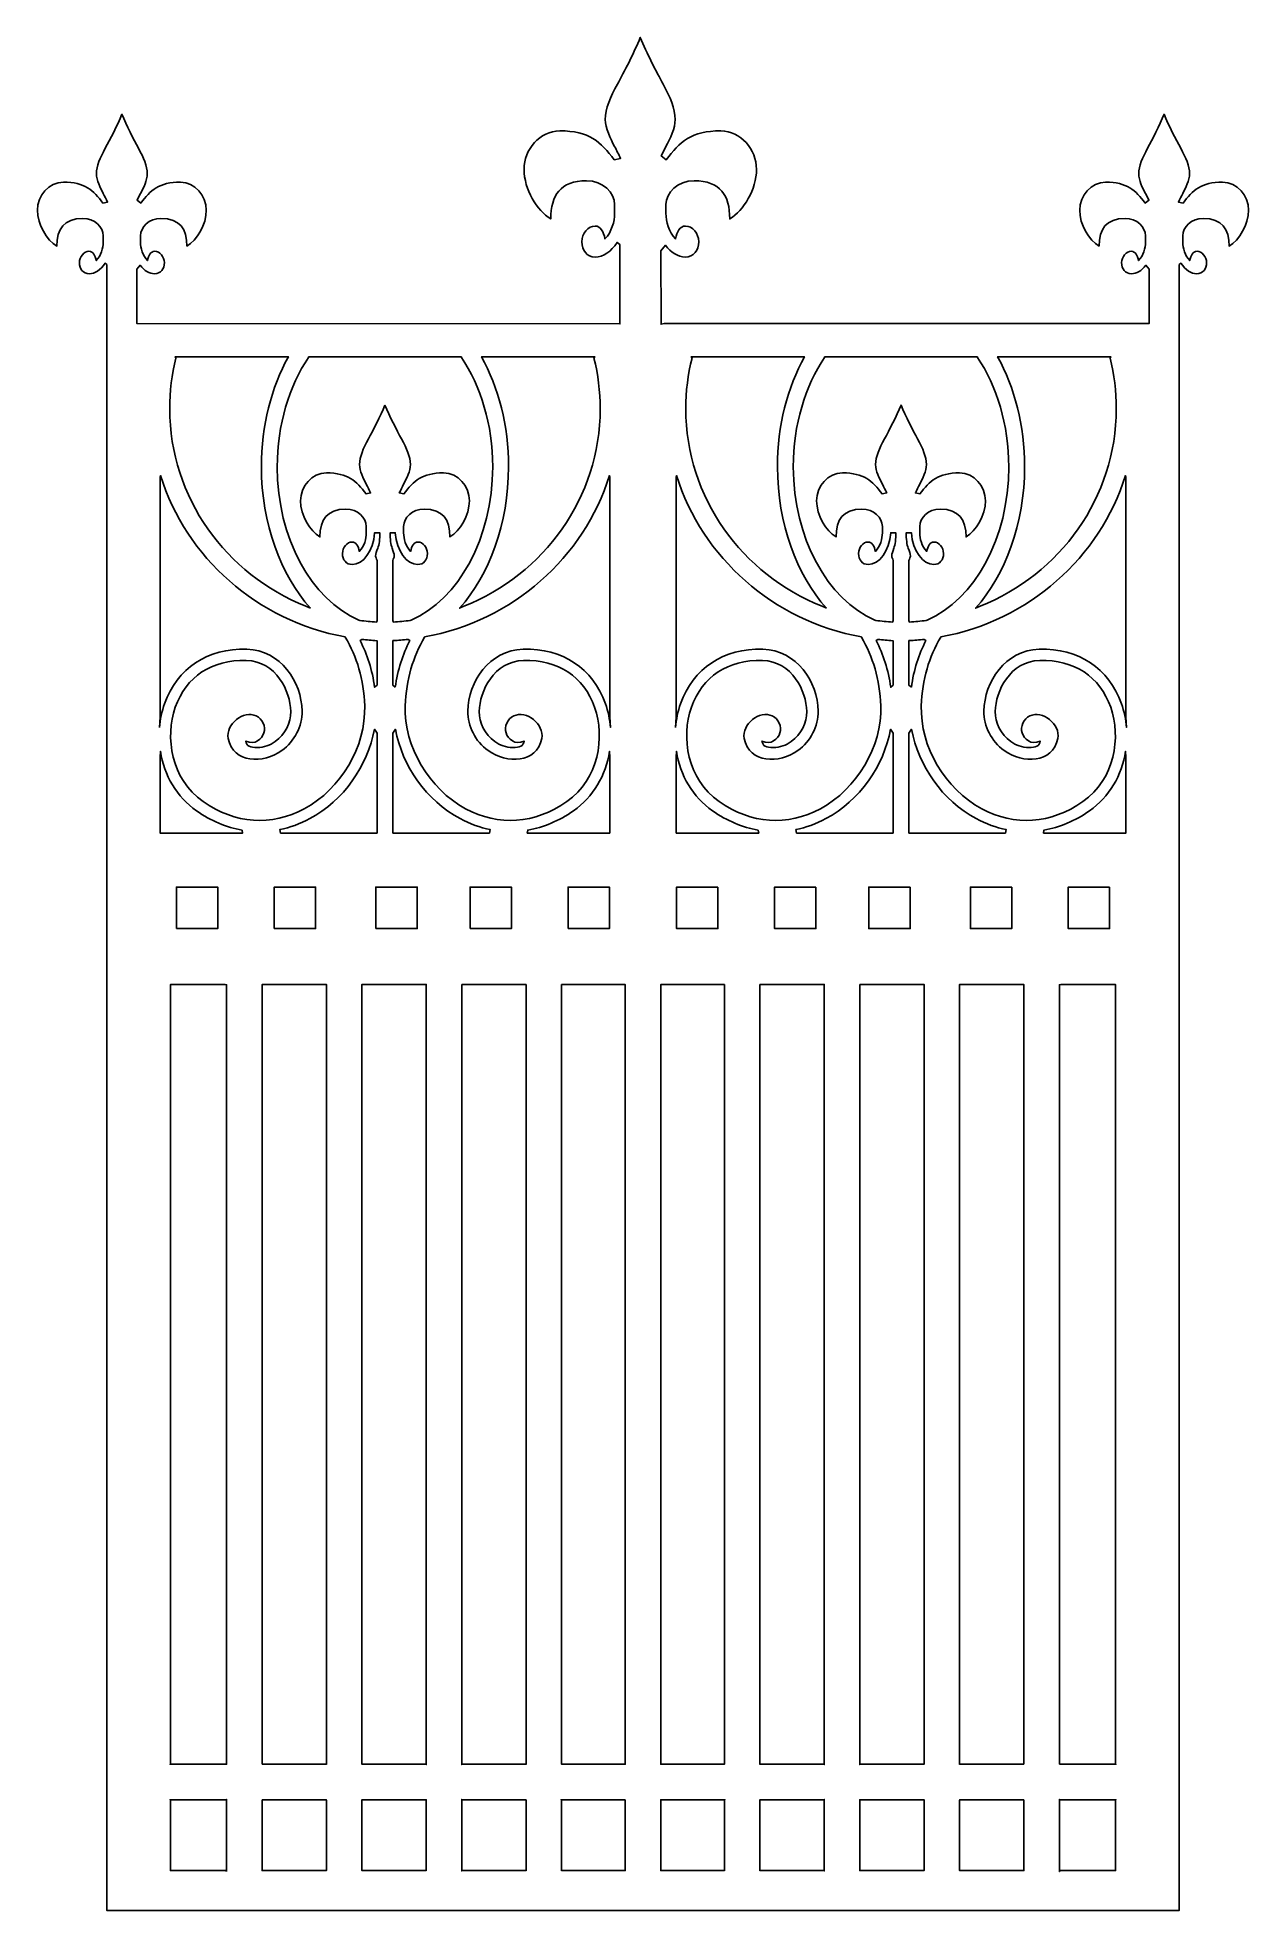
# Model space of a CAD drawing. Header units: centimetres. Extents: x -6.9 to 6.9, y -10.7 to 10.7.
import ezdxf

# ---------------------------------------------------------------- set-up
doc = ezdxf.new("R2010")
doc.units = ezdxf.units.CM
doc.header["$MEASUREMENT"] = 0
doc.layers.add('Camada 1', color=7, linetype='Continuous')

msp = doc.modelspace()

# ---------------------------------------------------------------- linework, layer by layer
at = {"layer": 'Camada 1'}
for points, knots in [([(-0.24048, -10.70872), (-0.24048, -10.70872), (-6.1295, -10.70872), (-6.1295, -10.70872), (-6.1295, -10.70872), (-6.1295, -10.70872), (-6.1295, 7.43741), (-6.1295, 7.43741), (-6.1295, 7.43741), (-6.1295, 7.43741), (-6.1295, 8.11109), (-6.1295, 8.11109), (-6.1295, 8.11109), (-6.1295, 8.11109), (-6.15151, 8.12744), (-6.15151, 8.12744), (-6.15151, 8.12744), (-6.20051, 8.05153), (-6.26716, 8.00639), (-6.33198, 8.00639), (-6.33198, 8.00639), (-6.4031, 8.00639), (-6.44453, 8.06235), (-6.44453, 8.13373), (-6.44453, 8.13373), (-6.44453, 8.20165), (-6.39127, 8.2638), (-6.33481, 8.2638), (-6.33481, 8.2638), (-6.28758, 8.2638), (-6.2638, 8.21644), (-6.2521, 8.15715), (-6.2521, 8.15715), (-6.19588, 8.21644), (-6.17209, 8.29931), (-6.17209, 8.37043), (-6.17209, 8.37043), (-6.17209, 8.37043), (-6.17209, 8.44144), (-6.17209, 8.44144), (-6.17209, 8.44144), (-6.17209, 8.5419), (-6.26972, 8.63967), (-6.40609, 8.63967), (-6.40609, 8.63967), (-6.6222, 8.63967), (-6.70221, 8.51823), (-6.70221, 8.32296), (-6.70221, 8.32296), (-6.81747, 8.39115), (-6.92412, 8.5689), (-6.92412, 8.73474), (-6.92412, 8.73474), (-6.92412, 8.90042), (-6.79394, 9.05441), (-6.628, 9.05441), (-6.628, 9.05441), (-6.38524, 9.05441), (-6.28465, 8.96268), (-6.17519, 8.81449), (-6.17519, 8.81449), (-6.17519, 8.81449), (-6.12243, 8.82568), (-6.12243, 8.82568), (-6.12243, 8.82568), (-6.13838, 8.85939), (-6.15524, 8.89233), (-6.17209, 8.92411), (-6.17209, 8.92411), (-6.2076, 8.99229), (-6.24914, 9.07513), (-6.24914, 9.14909), (-6.24914, 9.14909), (-6.24914, 9.23799), (-6.2076, 9.33575), (-6.14841, 9.44251), (-6.14841, 9.44251), (-6.09205, 9.54607), (-6.01218, 9.70006), (-5.95878, 9.83023), (-5.95878, 9.83023), (-5.90552, 9.70005), (-5.82551, 9.54607), (-5.76929, 9.44251), (-5.76929, 9.44251), (-5.71, 9.33572), (-5.6687, 9.23799), (-5.6687, 9.14909), (-5.6687, 9.14909), (-5.6687, 9.07514), (-5.71, 8.99227), (-5.74561, 8.92411), (-5.74561, 8.92411), (-5.759, 8.89903), (-5.77223, 8.87318), (-5.78511, 8.8468), (-5.78511, 8.8468), (-5.78511, 8.8468), (-5.74278, 8.81452), (-5.74278, 8.81452), (-5.74278, 8.81452), (-5.63306, 8.96271), (-5.5322, 9.05444), (-5.28958, 9.05444), (-5.28958, 9.05444), (-5.1239, 9.05444), (-4.99346, 8.90045), (-4.99346, 8.73477), (-4.99346, 8.73477), (-4.99346, 8.56893), (-5.09998, 8.39118), (-5.2155, 8.323), (-5.2155, 8.323), (-5.2155, 8.51826), (-5.29538, 8.63971), (-5.51175, 8.63971), (-5.51175, 8.63971), (-5.64796, 8.63971), (-5.74562, 8.54195), (-5.74562, 8.44148), (-5.74562, 8.44148), (-5.74562, 8.44148), (-5.74562, 8.37047), (-5.74562, 8.37047), (-5.74562, 8.37047), (-5.74562, 8.29935), (-5.7222, 8.21648), (-5.66561, 8.15719), (-5.66561, 8.15719), (-5.65402, 8.21648), (-5.62997, 8.26384), (-5.58277, 8.26384), (-5.58277, 8.26384), (-5.52644, 8.26384), (-5.47315, 8.20169), (-5.47315, 8.13377), (-5.47315, 8.13377), (-5.47315, 8.06236), (-5.51472, 8.00643), (-5.5857, 8.00643), (-5.5857, 8.00643), (-5.64359, 8.00643), (-5.70275, 8.04231), (-5.74972, 8.10396), (-5.74972, 8.10396), (-5.74972, 8.10396), (-5.78666, 8.0588), (-5.78666, 8.0588), (-5.78666, 8.0588), (-5.78666, 8.0588), (-5.78666, 7.43875), (-5.78666, 7.43875), (-5.78666, 7.43875), (-5.78666, 7.43875), (-5.78677, 7.43748), (-5.78677, 7.43748), (-5.78677, 7.43748), (-5.78677, 7.43748), (-0.26335, 7.43375), (-0.26335, 7.43375), (-0.26335, 7.43375), (-0.26335, 7.43375), (-0.26335, 7.43375), (-0.26335, 7.43375), (-0.26335, 7.43375), (-0.26335, 7.43375), (-0.26605, 8.34259), (-0.26605, 8.34259), (-0.26605, 8.34259), (-0.26605, 8.34259), (-0.29629, 8.36497), (-0.29629, 8.36497), (-0.29629, 8.36497), (-0.36384, 8.26051), (-0.45544, 8.19839), (-0.54471, 8.19839), (-0.54471, 8.19839), (-0.64261, 8.19839), (-0.69973, 8.27546), (-0.69973, 8.37373), (-0.69973, 8.37373), (-0.69973, 8.46726), (-0.62641, 8.55267), (-0.54857, 8.55267), (-0.54857, 8.55267), (-0.48359, 8.55267), (-0.45081, 8.48745), (-0.43472, 8.40591), (-0.43472, 8.40591), (-0.35741, 8.48748), (-0.3246, 8.60157), (-0.3246, 8.69947), (-0.3246, 8.69947), (-0.3246, 8.69947), (-0.3246, 8.79723), (-0.3246, 8.79723), (-0.3246, 8.79723), (-0.3246, 8.93553), (-0.45903, 9.07007), (-0.6467, 9.07007), (-0.6467, 9.07007), (-0.94425, 9.07007), (-1.05424, 8.90285), (-1.05424, 8.63412), (-1.05424, 8.63412), (-1.21299, 8.72789), (-1.35975, 8.97284), (-1.35975, 9.20091), (-1.35975, 9.20091), (-1.35975, 9.42901), (-1.18042, 9.64099), (-0.95208, 9.64099), (-0.95208, 9.64099), (-0.61802, 9.64099), (-0.47959, 9.51468), (-0.32896, 9.31066), (-0.32896, 9.31066), (-0.32896, 9.31066), (-0.25628, 9.32609), (-0.25628, 9.32609), (-0.25628, 9.32609), (-0.27813, 9.37252), (-0.30144, 9.41793), (-0.3246, 9.46156), (-0.3246, 9.46156), (-0.3735, 9.55559), (-0.43072, 9.66944), (-0.43072, 9.7712), (-0.43072, 9.7712), (-0.43072, 9.89368), (-0.37346, 10.02822), (-0.29205, 10.17514), (-0.29205, 10.17514), (-0.21447, 10.31767), (-0.10449, 10.52968), (-0.03104, 10.70886), (-0.03104, 10.70886), (0.04228, 10.52968), (0.1524, 10.31767), (0.22984, 10.17514), (0.22984, 10.17514), (0.31138, 10.02824), (0.36814, 9.89368), (0.36814, 9.7712), (0.36814, 9.7712), (0.36814, 9.66944), (0.31139, 9.55562), (0.26239, 9.46156), (0.26239, 9.46156), (0.244, 9.42708), (0.22572, 9.39145), (0.20797, 9.35517), (0.20797, 9.35517), (0.20797, 9.35517), (0.26626, 9.31067), (0.26626, 9.31067), (0.26626, 9.31067), (0.41728, 9.51469), (0.55595, 9.641), (0.88988, 9.641), (0.88988, 9.641), (1.11808, 9.641), (1.29768, 9.42902), (1.29768, 9.20092), (1.29768, 9.20092), (1.29768, 8.97285), (1.15102, 8.72792), (0.99201, 8.63413), (0.99201, 8.63413), (0.99201, 8.90287), (0.88215, 9.07008), (0.58423, 9.07008), (0.58423, 9.07008), (0.39667, 9.07008), (0.26236, 8.93554), (0.26236, 8.79724), (0.26236, 8.79724), (0.26236, 8.79724), (0.26236, 8.69948), (0.26236, 8.69948), (0.26236, 8.69948), (0.26236, 8.60158), (0.29453, 8.4875), (0.37248, 8.40592), (0.37248, 8.40592), (0.38843, 8.48749), (0.42161, 8.55268), (0.48646, 8.55268), (0.48646, 8.55268), (0.56417, 8.55268), (0.63748, 8.46725), (0.63748, 8.37374), (0.63748, 8.37374), (0.63748, 8.27547), (0.58012, 8.1984), (0.48235, 8.1984), (0.48235, 8.1984), (0.40258, 8.1984), (0.32127, 8.2478), (0.25671, 8.33257), (0.25671, 8.33257), (0.25671, 8.33257), (0.20578, 8.27045), (0.20578, 8.27045), (0.20578, 8.27045), (0.20578, 8.27045), (0.20591, 7.42966), (0.20591, 7.42966), (0.20591, 7.42966), (0.20591, 7.42966), (0.24065, 7.43752), (0.24065, 7.43752), (0.24065, 7.43752), (0.24065, 7.43752), (5.78699, 7.43749), (5.78699, 7.43749), (5.78699, 7.43749), (5.78699, 7.43749), (5.78699, 7.43876), (5.78699, 7.43876), (5.78699, 7.43876), (5.78699, 7.43876), (5.78699, 8.05881), (5.78699, 8.05881), (5.78699, 8.05881), (5.78699, 8.05881), (5.74995, 8.10397), (5.74995, 8.10397), (5.74995, 8.10397), (5.70312, 8.04235), (5.64393, 8.00644), (5.5858, 8.00644), (5.5858, 8.00644), (5.51479, 8.00644), (5.47338, 8.0624), (5.47338, 8.13378), (5.47338, 8.13378), (5.47338, 8.2017), (5.52664, 8.26385), (5.58297, 8.26385), (5.58297, 8.26385), (5.63007, 8.26385), (5.65425, 8.21649), (5.66584, 8.1572), (5.66584, 8.1572), (5.72243, 8.21649), (5.74582, 8.29936), (5.74582, 8.37048), (5.74582, 8.37048), (5.74582, 8.37048), (5.74582, 8.44149), (5.74582, 8.44149), (5.74582, 8.44149), (5.74582, 8.54195), (5.64808, 8.63972), (5.51195, 8.63972), (5.51195, 8.63972), (5.29557, 8.63972), (5.21583, 8.51828), (5.21583, 8.32301), (5.21583, 8.32301), (5.10007, 8.39119), (4.99355, 8.56897), (4.99355, 8.73478), (4.99355, 8.73478), (4.99355, 8.90046), (5.12425, 9.05445), (5.28994, 9.05445), (5.28994, 9.05445), (5.5323, 9.05445), (5.63316, 8.96272), (5.74301, 8.81453), (5.74301, 8.81453), (5.74301, 8.81453), (5.78545, 8.84681), (5.78545, 8.84681), (5.78545, 8.84681), (5.77259, 8.87319), (5.7592, 8.89904), (5.74582, 8.92412), (5.74582, 8.92412), (5.71031, 8.9923), (5.66891, 9.07514), (5.66891, 9.1491), (5.66891, 9.1491), (5.66891, 9.238), (5.71032, 9.33576), (5.76953, 9.44252), (5.76953, 9.44252), (5.8256, 9.54608), (5.90587, 9.70007), (5.95887, 9.83024), (5.95887, 9.83024), (6.01237, 9.70006), (6.09214, 9.54608), (6.14876, 9.44252), (6.14876, 9.44252), (6.20792, 9.33573), (6.24935, 9.238), (6.24935, 9.1491), (6.24935, 9.1491), (6.24935, 9.07515), (6.20794, 8.99228), (6.17244, 8.92412), (6.17244, 8.92412), (6.15545, 8.89234), (6.13847, 8.8594), (6.12251, 8.82569), (6.12251, 8.82569), (6.12251, 8.82569), (6.17551, 8.8145), (6.17551, 8.8145), (6.17551, 8.8145), (6.28486, 8.96269), (6.38546, 9.05442), (6.62832, 9.05442), (6.62832, 9.05442), (6.79403, 9.05442), (6.9242, 8.90043), (6.9242, 8.73475), (6.9242, 8.73475), (6.9242, 8.56891), (6.81771, 8.39116), (6.70243, 8.32298), (6.70243, 8.32298), (6.70243, 8.51824), (6.62242, 8.63969), (6.40631, 8.63969), (6.40631, 8.63969), (6.26997, 8.63969), (6.17244, 8.54193), (6.17244, 8.44146), (6.17244, 8.44146), (6.17244, 8.44146), (6.17244, 8.37045), (6.17244, 8.37045), (6.17244, 8.37045), (6.17244, 8.29933), (6.19612, 8.21646), (6.25221, 8.15717), (6.25221, 8.15717), (6.26404, 8.21646), (6.28772, 8.26382), (6.33505, 8.26382), (6.33505, 8.26382), (6.39164, 8.26382), (6.44467, 8.20167), (6.44467, 8.13375), (6.44467, 8.13375), (6.44467, 8.06234), (6.4035, 8.00641), (6.33222, 8.00641), (6.33222, 8.00641), (6.2674, 8.00641), (6.20075, 8.05157), (6.15188, 8.12746), (6.15188, 8.12746), (6.15188, 8.12746), (6.12976, 8.11111), (6.12976, 8.11111), (6.12976, 8.11111), (6.12976, 8.11111), (6.12976, 7.43743), (6.12976, 7.43743), (6.12976, 7.43743), (6.12976, 7.43743), (6.12976, -10.7087), (6.12976, -10.7087), (6.12976, -10.7087), (6.12976, -10.7087), (-0.28628, -10.70869), (-0.28628, -10.70869), (-0.28628, -10.70869), (-0.28628, -10.70869), (-0.24048, -10.70872), (-0.24048, -10.70872)], [0, 0, 0, 0, 0.00833333, 0.00833333, 0.00833333, 0.00833333, 0.01666667, 0.01666667, 0.01666667, 0.01666667, 0.025, 0.025, 0.025, 0.025, 0.03333333, 0.03333333, 0.03333333, 0.03333333, 0.04166667, 0.04166667, 0.04166667, 0.04166667, 0.05, 0.05, 0.05, 0.05, 0.05833333, 0.05833333, 0.05833333, 0.05833333, 0.06666667, 0.06666667, 0.06666667, 0.06666667, 0.075, 0.075, 0.075, 0.075, 0.08333333, 0.08333333, 0.08333333, 0.08333333, 0.09166667, 0.09166667, 0.09166667, 0.09166667, 0.1, 0.1, 0.1, 0.1, 0.10833333, 0.10833333, 0.10833333, 0.10833333, 0.11666667, 0.11666667, 0.11666667, 0.11666667, 0.125, 0.125, 0.125, 0.125, 0.13333333, 0.13333333, 0.13333333, 0.13333333, 0.14166667, 0.14166667, 0.14166667, 0.14166667, 0.15, 0.15, 0.15, 0.15, 0.15833333, 0.15833333, 0.15833333, 0.15833333, 0.16666667, 0.16666667, 0.16666667, 0.16666667, 0.175, 0.175, 0.175, 0.175, 0.18333333, 0.18333333, 0.18333333, 0.18333333, 0.19166667, 0.19166667, 0.19166667, 0.19166667, 0.2, 0.2, 0.2, 0.2, 0.20833333, 0.20833333, 0.20833333, 0.20833333, 0.21666667, 0.21666667, 0.21666667, 0.21666667, 0.225, 0.225, 0.225, 0.225, 0.23333333, 0.23333333, 0.23333333, 0.23333333, 0.24166667, 0.24166667, 0.24166667, 0.24166667, 0.25, 0.25, 0.25, 0.25, 0.25833333, 0.25833333, 0.25833333, 0.25833333, 0.26666667, 0.26666667, 0.26666667, 0.26666667, 0.275, 0.275, 0.275, 0.275, 0.28333333, 0.28333333, 0.28333333, 0.28333333, 0.29166667, 0.29166667, 0.29166667, 0.29166667, 0.3, 0.3, 0.3, 0.3, 0.30833333, 0.30833333, 0.30833333, 0.30833333, 0.31666667, 0.31666667, 0.31666667, 0.31666667, 0.325, 0.325, 0.325, 0.325, 0.33333333, 0.33333333, 0.33333333, 0.33333333, 0.34166667, 0.34166667, 0.34166667, 0.34166667, 0.35, 0.35, 0.35, 0.35, 0.35833333, 0.35833333, 0.35833333, 0.35833333, 0.36666667, 0.36666667, 0.36666667, 0.36666667, 0.375, 0.375, 0.375, 0.375, 0.38333333, 0.38333333, 0.38333333, 0.38333333, 0.39166667, 0.39166667, 0.39166667, 0.39166667, 0.4, 0.4, 0.4, 0.4, 0.40833333, 0.40833333, 0.40833333, 0.40833333, 0.41666667, 0.41666667, 0.41666667, 0.41666667, 0.425, 0.425, 0.425, 0.425, 0.43333333, 0.43333333, 0.43333333, 0.43333333, 0.44166667, 0.44166667, 0.44166667, 0.44166667, 0.45, 0.45, 0.45, 0.45, 0.45833333, 0.45833333, 0.45833333, 0.45833333, 0.46666667, 0.46666667, 0.46666667, 0.46666667, 0.475, 0.475, 0.475, 0.475, 0.48333333, 0.48333333, 0.48333333, 0.48333333, 0.49166667, 0.49166667, 0.49166667, 0.49166667, 0.5, 0.5, 0.5, 0.5, 0.50833333, 0.50833333, 0.50833333, 0.50833333, 0.51666667, 0.51666667, 0.51666667, 0.51666667, 0.525, 0.525, 0.525, 0.525, 0.53333333, 0.53333333, 0.53333333, 0.53333333, 0.54166667, 0.54166667, 0.54166667, 0.54166667, 0.55, 0.55, 0.55, 0.55, 0.55833333, 0.55833333, 0.55833333, 0.55833333, 0.56666667, 0.56666667, 0.56666667, 0.56666667, 0.575, 0.575, 0.575, 0.575, 0.58333333, 0.58333333, 0.58333333, 0.58333333, 0.59166667, 0.59166667, 0.59166667, 0.59166667, 0.6, 0.6, 0.6, 0.6, 0.60833333, 0.60833333, 0.60833333, 0.60833333, 0.61666667, 0.61666667, 0.61666667, 0.61666667, 0.625, 0.625, 0.625, 0.625, 0.63333333, 0.63333333, 0.63333333, 0.63333333, 0.64166667, 0.64166667, 0.64166667, 0.64166667, 0.65, 0.65, 0.65, 0.65, 0.65833333, 0.65833333, 0.65833333, 0.65833333, 0.66666667, 0.66666667, 0.66666667, 0.66666667, 0.675, 0.675, 0.675, 0.675, 0.68333333, 0.68333333, 0.68333333, 0.68333333, 0.69166667, 0.69166667, 0.69166667, 0.69166667, 0.7, 0.7, 0.7, 0.7, 0.70833333, 0.70833333, 0.70833333, 0.70833333, 0.71666667, 0.71666667, 0.71666667, 0.71666667, 0.725, 0.725, 0.725, 0.725, 0.73333333, 0.73333333, 0.73333333, 0.73333333, 0.74166667, 0.74166667, 0.74166667, 0.74166667, 0.75, 0.75, 0.75, 0.75, 0.75833333, 0.75833333, 0.75833333, 0.75833333, 0.76666667, 0.76666667, 0.76666667, 0.76666667, 0.775, 0.775, 0.775, 0.775, 0.78333333, 0.78333333, 0.78333333, 0.78333333, 0.79166667, 0.79166667, 0.79166667, 0.79166667, 0.8, 0.8, 0.8, 0.8, 0.80833333, 0.80833333, 0.80833333, 0.80833333, 0.81666667, 0.81666667, 0.81666667, 0.81666667, 0.825, 0.825, 0.825, 0.825, 0.83333333, 0.83333333, 0.83333333, 0.83333333, 0.84166667, 0.84166667, 0.84166667, 0.84166667, 0.85, 0.85, 0.85, 0.85, 0.85833333, 0.85833333, 0.85833333, 0.85833333, 0.86666667, 0.86666667, 0.86666667, 0.86666667, 0.875, 0.875, 0.875, 0.875, 0.88333333, 0.88333333, 0.88333333, 0.88333333, 0.89166667, 0.89166667, 0.89166667, 0.89166667, 0.9, 0.9, 0.9, 0.9, 0.90833333, 0.90833333, 0.90833333, 0.90833333, 0.91666667, 0.91666667, 0.91666667, 0.91666667, 0.925, 0.925, 0.925, 0.925, 0.93333333, 0.93333333, 0.93333333, 0.93333333, 0.94166667, 0.94166667, 0.94166667, 0.94166667, 0.95, 0.95, 0.95, 0.95, 0.95833333, 0.95833333, 0.95833333, 0.95833333, 0.96666667, 0.96666667, 0.96666667, 0.96666667, 0.975, 0.975, 0.975, 0.975, 0.98333333, 0.98333333, 0.98333333, 0.98333333, 1, 1, 1, 1]), ([(-3.80331, 4.1828), (-4.1451, 4.56629), (-4.36314, 5.14811), (-4.36314, 5.79943), (-4.36314, 5.79943), (-4.36314, 6.27232), (-4.24826, 6.70854), (-4.05442, 7.05882), (-4.05442, 7.05882), (-4.05442, 7.05882), (-4.07344, 7.05625), (-4.07344, 7.05625), (-4.07344, 7.05625), (-4.07344, 7.05625), (-5.35059, 7.05625), (-5.35059, 7.05625), (-5.35059, 7.05625), (-5.35059, 7.05625), (-5.34056, 7.04223), (-5.34056, 7.04223), (-5.34056, 7.04223), (-5.38713, 6.85673), (-5.41184, 6.663), (-5.41184, 6.46359), (-5.41184, 6.46359), (-5.41184, 5.44502), (-4.76837, 4.57206), (-3.8535, 4.20492), (-3.8535, 4.20492), (-3.8535, 4.20492), (-3.80331, 4.1828), (-3.80331, 4.1828)], [0, 0, 0, 0, 0.11111111, 0.11111111, 0.11111111, 0.11111111, 0.22222222, 0.22222222, 0.22222222, 0.22222222, 0.33333333, 0.33333333, 0.33333333, 0.33333333, 0.44444444, 0.44444444, 0.44444444, 0.44444444, 0.55555556, 0.55555556, 0.55555556, 0.55555556, 0.66666667, 0.66666667, 0.66666667, 0.66666667, 0.77777778, 0.77777778, 0.77777778, 0.77777778, 1, 1, 1, 1]), ([(-2.95042, 6.50579), (-2.89703, 6.37561), (-2.81715, 6.22163), (-2.76079, 6.11807), (-2.76079, 6.11807), (-2.7016, 6.01128), (-2.66006, 5.91355), (-2.66006, 5.82465), (-2.66006, 5.82465), (-2.66006, 5.7507), (-2.7016, 5.66783), (-2.73711, 5.59967), (-2.73711, 5.59967), (-2.75396, 5.56789), (-2.77082, 5.53495), (-2.78677, 5.50124), (-2.78677, 5.50124), (-2.78677, 5.50124), (-2.73401, 5.49005), (-2.73401, 5.49005), (-2.73401, 5.49005), (-2.62455, 5.63824), (-2.52396, 5.72997), (-2.2812, 5.72997), (-2.2812, 5.72997), (-2.11525, 5.72997), (-1.98508, 5.57598), (-1.98508, 5.4103), (-1.98508, 5.4103), (-1.98508, 5.24446), (-2.09171, 5.06669), (-2.20699, 4.99853), (-2.20699, 4.99853), (-2.20699, 5.19379), (-2.287, 5.31524), (-2.50311, 5.31524), (-2.50311, 5.31524), (-2.63948, 5.31524), (-2.73711, 5.21748), (-2.73711, 5.11701), (-2.73711, 5.11701), (-2.73711, 5.11701), (-2.73711, 5.046), (-2.73711, 5.046), (-2.73711, 5.046), (-2.73711, 4.97488), (-2.71332, 4.89201), (-2.6571, 4.83272), (-2.6571, 4.83272), (-2.64541, 4.89201), (-2.62159, 4.93937), (-2.57439, 4.93937), (-2.57439, 4.93937), (-2.51793, 4.93937), (-2.46467, 4.87722), (-2.46467, 4.8093), (-2.46467, 4.8093), (-2.46467, 4.73789), (-2.50608, 4.68196), (-2.57722, 4.68196), (-2.57722, 4.68196), (-2.6957, 4.68196), (-2.82024, 4.83272), (-2.83207, 5.046), (-2.83207, 5.046), (-2.83207, 5.046), (-2.891, 5.046), (-2.891, 5.046), (-2.891, 5.046), (-2.891, 4.97192), (-2.88521, 4.9126), (-2.86745, 4.86823), (-2.86745, 4.86823), (-2.85549, 4.83582), (-2.8439, 4.80611), (-2.8439, 4.77653), (-2.8439, 4.77653), (-2.8439, 4.76624), (-2.85393, 4.75055), (-2.86025, 4.72917), (-2.86025, 4.72917), (-2.86025, 4.72917), (-2.86025, 4.72917), (-2.86025, 4.72917), (-2.86025, 4.72917), (-2.86025, 4.72917), (-2.86025, 4.04184), (-2.86025, 4.04184), (-2.86025, 4.04184), (-2.86025, 4.04184), (-2.85419, 4.02448), (-2.85419, 4.02448), (-2.85419, 4.02448), (-2.78934, 4.02834), (-2.72528, 4.03464), (-2.66186, 4.04313), (-2.66186, 4.04313), (-2.66186, 4.04313), (-2.65144, 4.04506), (-2.65144, 4.04506), (-2.65144, 4.04506), (-2.11, 4.28522), (-1.71855, 4.97975), (-1.71855, 5.79946), (-1.71855, 5.79946), (-1.71855, 6.28251), (-1.85439, 6.72209), (-2.07682, 7.05075), (-2.07682, 7.05075), (-2.07682, 7.05075), (-2.07682, 7.05628), (-2.07682, 7.05628), (-2.07682, 7.05628), (-2.07682, 7.05628), (-2.94796, 7.05628), (-2.94796, 7.05628), (-2.94796, 7.05628), (-2.94796, 7.05628), (-2.95286, 7.05628), (-2.95286, 7.05628), (-2.95286, 7.05628), (-2.95286, 7.05628), (-3.824, 7.05628), (-3.824, 7.05628), (-3.824, 7.05628), (-3.824, 7.05628), (-3.824, 7.05075), (-3.824, 7.05075), (-3.824, 7.05075), (-4.04641, 6.72208), (-4.18227, 6.28251), (-4.18227, 5.79946), (-4.18227, 5.79946), (-4.18227, 4.97978), (-3.79082, 4.28525), (-3.24938, 4.04506), (-3.24938, 4.04506), (-3.24938, 4.04506), (-3.23896, 4.04313), (-3.23896, 4.04313), (-3.23896, 4.04313), (-3.17554, 4.03464), (-3.11148, 4.02834), (-3.04663, 4.02448), (-3.04663, 4.02448), (-3.04663, 4.02448), (-3.04057, 4.04184), (-3.04057, 4.04184), (-3.04057, 4.04184), (-3.04057, 4.04184), (-3.04057, 4.72914), (-3.04057, 4.72914), (-3.04057, 4.72914), (-3.04057, 4.72914), (-3.04057, 4.72914), (-3.04057, 4.72914), (-3.04057, 4.72914), (-3.04687, 4.75049), (-3.05689, 4.76618), (-3.05689, 4.7765), (-3.05689, 4.7765), (-3.05689, 4.80608), (-3.0453, 4.83579), (-3.03334, 4.8682), (-3.03334, 4.8682), (-3.01559, 4.91257), (-3.00979, 4.97189), (-3.00979, 5.04597), (-3.00979, 5.04597), (-3.00979, 5.04597), (-3.06872, 5.04597), (-3.06872, 5.04597), (-3.06872, 5.04597), (-3.08057, 4.83269), (-3.20509, 4.68193), (-3.32357, 4.68193), (-3.32357, 4.68193), (-3.39469, 4.68193), (-3.43612, 4.73789), (-3.43612, 4.80927), (-3.43612, 4.80927), (-3.43612, 4.87719), (-3.38286, 4.93934), (-3.3264, 4.93934), (-3.3264, 4.93934), (-3.2792, 4.93934), (-3.25539, 4.89198), (-3.24369, 4.83269), (-3.24369, 4.83269), (-3.18747, 4.89198), (-3.16368, 4.97485), (-3.16368, 5.04597), (-3.16368, 5.04597), (-3.16368, 5.04597), (-3.16368, 5.11698), (-3.16368, 5.11698), (-3.16368, 5.11698), (-3.16368, 5.21744), (-3.26131, 5.31521), (-3.39768, 5.31521), (-3.39768, 5.31521), (-3.61379, 5.31521), (-3.6938, 5.19377), (-3.6938, 4.9985), (-3.6938, 4.9985), (-3.80905, 5.06668), (-3.91571, 5.24446), (-3.91571, 5.41027), (-3.91571, 5.41027), (-3.91571, 5.57595), (-3.78553, 5.72994), (-3.61959, 5.72994), (-3.61959, 5.72994), (-3.37683, 5.72994), (-3.27624, 5.63821), (-3.16678, 5.49002), (-3.16678, 5.49002), (-3.16678, 5.49002), (-3.11402, 5.50121), (-3.11402, 5.50121), (-3.11402, 5.50121), (-3.12997, 5.53492), (-3.14683, 5.56786), (-3.16368, 5.59964), (-3.16368, 5.59964), (-3.19919, 5.66782), (-3.24073, 5.75066), (-3.24073, 5.82462), (-3.24073, 5.82462), (-3.24073, 5.91352), (-3.19919, 6.01128), (-3.14, 6.11804), (-3.14, 6.11804), (-3.08369, 6.22162), (-3.00381, 6.37561), (-2.95042, 6.50579)], [0, 0, 0, 0, 0.01666667, 0.01666667, 0.01666667, 0.01666667, 0.03333333, 0.03333333, 0.03333333, 0.03333333, 0.05, 0.05, 0.05, 0.05, 0.06666667, 0.06666667, 0.06666667, 0.06666667, 0.08333333, 0.08333333, 0.08333333, 0.08333333, 0.1, 0.1, 0.1, 0.1, 0.11666667, 0.11666667, 0.11666667, 0.11666667, 0.13333333, 0.13333333, 0.13333333, 0.13333333, 0.15, 0.15, 0.15, 0.15, 0.16666667, 0.16666667, 0.16666667, 0.16666667, 0.18333333, 0.18333333, 0.18333333, 0.18333333, 0.2, 0.2, 0.2, 0.2, 0.21666667, 0.21666667, 0.21666667, 0.21666667, 0.23333333, 0.23333333, 0.23333333, 0.23333333, 0.25, 0.25, 0.25, 0.25, 0.26666667, 0.26666667, 0.26666667, 0.26666667, 0.28333333, 0.28333333, 0.28333333, 0.28333333, 0.3, 0.3, 0.3, 0.3, 0.31666667, 0.31666667, 0.31666667, 0.31666667, 0.33333333, 0.33333333, 0.33333333, 0.33333333, 0.35, 0.35, 0.35, 0.35, 0.36666667, 0.36666667, 0.36666667, 0.36666667, 0.38333333, 0.38333333, 0.38333333, 0.38333333, 0.4, 0.4, 0.4, 0.4, 0.41666667, 0.41666667, 0.41666667, 0.41666667, 0.43333333, 0.43333333, 0.43333333, 0.43333333, 0.45, 0.45, 0.45, 0.45, 0.46666667, 0.46666667, 0.46666667, 0.46666667, 0.48333333, 0.48333333, 0.48333333, 0.48333333, 0.5, 0.5, 0.5, 0.5, 0.51666667, 0.51666667, 0.51666667, 0.51666667, 0.53333333, 0.53333333, 0.53333333, 0.53333333, 0.55, 0.55, 0.55, 0.55, 0.56666667, 0.56666667, 0.56666667, 0.56666667, 0.58333333, 0.58333333, 0.58333333, 0.58333333, 0.6, 0.6, 0.6, 0.6, 0.61666667, 0.61666667, 0.61666667, 0.61666667, 0.63333333, 0.63333333, 0.63333333, 0.63333333, 0.65, 0.65, 0.65, 0.65, 0.66666667, 0.66666667, 0.66666667, 0.66666667, 0.68333333, 0.68333333, 0.68333333, 0.68333333, 0.7, 0.7, 0.7, 0.7, 0.71666667, 0.71666667, 0.71666667, 0.71666667, 0.73333333, 0.73333333, 0.73333333, 0.73333333, 0.75, 0.75, 0.75, 0.75, 0.76666667, 0.76666667, 0.76666667, 0.76666667, 0.78333333, 0.78333333, 0.78333333, 0.78333333, 0.8, 0.8, 0.8, 0.8, 0.81666667, 0.81666667, 0.81666667, 0.81666667, 0.83333333, 0.83333333, 0.83333333, 0.83333333, 0.85, 0.85, 0.85, 0.85, 0.86666667, 0.86666667, 0.86666667, 0.86666667, 0.88333333, 0.88333333, 0.88333333, 0.88333333, 0.9, 0.9, 0.9, 0.9, 0.91666667, 0.91666667, 0.91666667, 0.91666667, 0.93333333, 0.93333333, 0.93333333, 0.93333333, 0.95, 0.95, 0.95, 0.95, 0.96666667, 0.96666667, 0.96666667, 0.96666667, 1, 1, 1, 1]), ([(-2.04737, 4.20492), (-1.13247, 4.57206), (-0.48903, 5.44502), (-0.48903, 6.46359), (-0.48903, 6.46359), (-0.48903, 6.66298), (-0.51374, 6.85671), (-0.56031, 7.04223), (-0.56031, 7.04223), (-0.56031, 7.04223), (-0.55028, 7.05625), (-0.55028, 7.05625), (-0.55028, 7.05625), (-0.55028, 7.05625), (-1.82742, 7.05625), (-1.82742, 7.05625), (-1.82742, 7.05625), (-1.82742, 7.05625), (-1.84647, 7.05882), (-1.84647, 7.05882), (-1.84647, 7.05882), (-1.65261, 6.70854), (-1.53773, 6.27232), (-1.53773, 5.79943), (-1.53773, 5.79943), (-1.53773, 5.14813), (-1.75577, 4.56629), (-2.09756, 4.1828), (-2.09756, 4.1828), (-2.09756, 4.1828), (-2.04737, 4.20492), (-2.04737, 4.20492)], [0, 0, 0, 0, 0.11111111, 0.11111111, 0.11111111, 0.11111111, 0.22222222, 0.22222222, 0.22222222, 0.22222222, 0.33333333, 0.33333333, 0.33333333, 0.33333333, 0.44444444, 0.44444444, 0.44444444, 0.44444444, 0.55555556, 0.55555556, 0.55555556, 0.55555556, 0.66666667, 0.66666667, 0.66666667, 0.66666667, 0.77777778, 0.77777778, 0.77777778, 0.77777778, 1, 1, 1, 1]), ([(2.09756, 4.1828), (1.7559, 4.56629), (1.53773, 5.14811), (1.53773, 5.79943), (1.53773, 5.79943), (1.53773, 6.27232), (1.65274, 6.70854), (1.84647, 7.05882), (1.84647, 7.05882), (1.84647, 7.05882), (1.82742, 7.05625), (1.82742, 7.05625), (1.82742, 7.05625), (1.82742, 7.05625), (0.55028, 7.05625), (0.55028, 7.05625), (0.55028, 7.05625), (0.55028, 7.05625), (0.56057, 7.04223), (0.56057, 7.04223), (0.56057, 7.04223), (0.51374, 6.85673), (0.48905, 6.663), (0.48905, 6.46359), (0.48905, 6.46359), (0.48905, 5.44502), (1.13275, 4.57206), (2.04763, 4.20492), (2.04763, 4.20492), (2.04763, 4.20492), (2.09756, 4.1828), (2.09756, 4.1828)], [0, 0, 0, 0, 0.11111111, 0.11111111, 0.11111111, 0.11111111, 0.22222222, 0.22222222, 0.22222222, 0.22222222, 0.33333333, 0.33333333, 0.33333333, 0.33333333, 0.44444444, 0.44444444, 0.44444444, 0.44444444, 0.55555556, 0.55555556, 0.55555556, 0.55555556, 0.66666667, 0.66666667, 0.66666667, 0.66666667, 0.77777778, 0.77777778, 0.77777778, 0.77777778, 1, 1, 1, 1]), ([(3.14005, 6.11807), (3.19921, 6.01128), (3.24094, 5.91355), (3.24094, 5.82465), (3.24094, 5.82465), (3.24094, 5.7507), (3.19924, 5.66783), (3.16373, 5.59967), (3.16373, 5.59967), (3.14701, 5.56789), (3.13029, 5.53495), (3.11436, 5.50124), (3.11436, 5.50124), (3.11436, 5.50124), (3.16683, 5.49005), (3.16683, 5.49005), (3.16683, 5.49005), (3.27645, 5.63824), (3.37702, 5.72997), (3.61964, 5.72997), (3.61964, 5.72997), (3.78582, 5.72997), (3.91603, 5.57598), (3.91603, 5.4103), (3.91603, 5.4103), (3.91603, 5.24446), (3.80924, 5.06669), (3.69397, 4.99853), (3.69397, 4.99853), (3.69397, 5.19379), (3.61399, 5.31524), (3.39787, 5.31524), (3.39787, 5.31524), (3.2615, 5.31524), (3.16371, 5.21748), (3.16371, 5.11701), (3.16371, 5.11701), (3.16371, 5.11701), (3.16371, 5.046), (3.16371, 5.046), (3.16371, 5.046), (3.16371, 4.97488), (3.18763, 4.89201), (3.24398, 4.83272), (3.24398, 4.83272), (3.25557, 4.89201), (3.27949, 4.93937), (3.32656, 4.93937), (3.32656, 4.93937), (3.38292, 4.93937), (3.43642, 4.87722), (3.43642, 4.8093), (3.43642, 4.8093), (3.43642, 4.73789), (3.39475, 4.68196), (3.32373, 4.68196), (3.32373, 4.68196), (3.20538, 4.68196), (3.08084, 4.83272), (3.06902, 5.046), (3.06902, 5.046), (3.06902, 5.046), (3.00985, 5.046), (3.00985, 5.046), (3.00985, 5.046), (3.00985, 4.97192), (3.01578, 4.9126), (3.03353, 4.86823), (3.03353, 4.86823), (3.04536, 4.83582), (3.05721, 4.80611), (3.05721, 4.77653), (3.05721, 4.77653), (3.05721, 4.76624), (3.04692, 4.75055), (3.04075, 4.72917), (3.04075, 4.72917), (3.04075, 4.72917), (3.04075, 4.72917), (3.04075, 4.72917), (3.04075, 4.72917), (3.04075, 4.72917), (3.04075, 4.04184), (3.04075, 4.04184), (3.04075, 4.04184), (3.04075, 4.04184), (3.04691, 4.02448), (3.04691, 4.02448), (3.04691, 4.02448), (3.11173, 4.02834), (3.17552, 4.03464), (3.2391, 4.04313), (3.2391, 4.04313), (3.2391, 4.04313), (3.24963, 4.04506), (3.24963, 4.04506), (3.24963, 4.04506), (3.79094, 4.28522), (4.18255, 4.97975), (4.18255, 5.79946), (4.18255, 5.79946), (4.18255, 6.28251), (4.04669, 6.72209), (3.82415, 7.05075), (3.82415, 7.05075), (3.82415, 7.05075), (3.82415, 7.05628), (3.82415, 7.05628), (3.82415, 7.05628), (3.82415, 7.05628), (2.95299, 7.05628), (2.95299, 7.05628), (2.95299, 7.05628), (2.95299, 7.05628), (2.94809, 7.05628), (2.94809, 7.05628), (2.94809, 7.05628), (2.94809, 7.05628), (2.07693, 7.05628), (2.07693, 7.05628), (2.07693, 7.05628), (2.07693, 7.05628), (2.07693, 7.05075), (2.07693, 7.05075), (2.07693, 7.05075), (1.85465, 6.72208), (1.71882, 6.28251), (1.71882, 5.79946), (1.71882, 5.79946), (1.71882, 4.97978), (2.11014, 4.28525), (2.65171, 4.04506), (2.65171, 4.04506), (2.65171, 4.04506), (2.66203, 4.04313), (2.66203, 4.04313), (2.66203, 4.04313), (2.72532, 4.03464), (2.78961, 4.02834), (2.85446, 4.02448), (2.85446, 4.02448), (2.85446, 4.02448), (2.86039, 4.04184), (2.86039, 4.04184), (2.86039, 4.04184), (2.86039, 4.04184), (2.86038, 4.72914), (2.86038, 4.72914), (2.86038, 4.72914), (2.86038, 4.72914), (2.86038, 4.72914), (2.86038, 4.72914), (2.86038, 4.72914), (2.85395, 4.75049), (2.84416, 4.76618), (2.84416, 4.7765), (2.84416, 4.7765), (2.84416, 4.80608), (2.85551, 4.83579), (2.86758, 4.8682), (2.86758, 4.8682), (2.88533, 4.91257), (2.89102, 4.97189), (2.89102, 5.04597), (2.89102, 5.04597), (2.89102, 5.04597), (2.83234, 5.04597), (2.83234, 5.04597), (2.83234, 5.04597), (2.82051, 4.83269), (2.696, 4.68193), (2.57739, 4.68193), (2.57739, 4.68193), (2.50611, 4.68193), (2.46494, 4.73789), (2.46494, 4.80927), (2.46494, 4.80927), (2.46494, 4.87719), (2.51794, 4.93934), (2.57456, 4.93934), (2.57456, 4.93934), (2.62189, 4.93934), (2.64557, 4.89198), (2.6574, 4.83269), (2.6574, 4.83269), (2.71349, 4.89198), (2.73717, 4.97485), (2.73717, 5.04597), (2.73717, 5.04597), (2.73717, 5.04597), (2.73717, 5.11698), (2.73717, 5.11698), (2.73717, 5.11698), (2.73717, 5.21744), (2.63964, 5.31521), (2.5033, 5.31521), (2.5033, 5.31521), (2.28719, 5.31521), (2.20718, 5.19377), (2.20718, 4.9985), (2.20718, 4.9985), (2.09193, 5.06668), (1.98541, 5.24446), (1.98541, 5.41027), (1.98541, 5.41027), (1.98541, 5.57595), (2.11559, 5.72994), (2.28129, 5.72994), (2.28129, 5.72994), (2.52415, 5.72994), (2.62475, 5.63821), (2.7341, 5.49002), (2.7341, 5.49002), (2.7341, 5.49002), (2.7871, 5.50121), (2.7871, 5.50121), (2.7871, 5.50121), (2.77112, 5.53492), (2.75416, 5.56786), (2.73717, 5.59964), (2.73717, 5.59964), (2.70166, 5.66782), (2.66026, 5.75066), (2.66026, 5.82462), (2.66026, 5.82462), (2.66026, 5.91352), (2.70167, 6.01128), (2.76085, 6.11804), (2.76085, 6.11804), (2.81747, 6.2216), (2.89722, 6.37559), (2.95074, 6.50576), (2.95074, 6.50576), (3.00395, 6.37561), (3.08398, 6.22162), (3.14005, 6.11807)], [0, 0, 0, 0, 0.01666667, 0.01666667, 0.01666667, 0.01666667, 0.03333333, 0.03333333, 0.03333333, 0.03333333, 0.05, 0.05, 0.05, 0.05, 0.06666667, 0.06666667, 0.06666667, 0.06666667, 0.08333333, 0.08333333, 0.08333333, 0.08333333, 0.1, 0.1, 0.1, 0.1, 0.11666667, 0.11666667, 0.11666667, 0.11666667, 0.13333333, 0.13333333, 0.13333333, 0.13333333, 0.15, 0.15, 0.15, 0.15, 0.16666667, 0.16666667, 0.16666667, 0.16666667, 0.18333333, 0.18333333, 0.18333333, 0.18333333, 0.2, 0.2, 0.2, 0.2, 0.21666667, 0.21666667, 0.21666667, 0.21666667, 0.23333333, 0.23333333, 0.23333333, 0.23333333, 0.25, 0.25, 0.25, 0.25, 0.26666667, 0.26666667, 0.26666667, 0.26666667, 0.28333333, 0.28333333, 0.28333333, 0.28333333, 0.3, 0.3, 0.3, 0.3, 0.31666667, 0.31666667, 0.31666667, 0.31666667, 0.33333333, 0.33333333, 0.33333333, 0.33333333, 0.35, 0.35, 0.35, 0.35, 0.36666667, 0.36666667, 0.36666667, 0.36666667, 0.38333333, 0.38333333, 0.38333333, 0.38333333, 0.4, 0.4, 0.4, 0.4, 0.41666667, 0.41666667, 0.41666667, 0.41666667, 0.43333333, 0.43333333, 0.43333333, 0.43333333, 0.45, 0.45, 0.45, 0.45, 0.46666667, 0.46666667, 0.46666667, 0.46666667, 0.48333333, 0.48333333, 0.48333333, 0.48333333, 0.5, 0.5, 0.5, 0.5, 0.51666667, 0.51666667, 0.51666667, 0.51666667, 0.53333333, 0.53333333, 0.53333333, 0.53333333, 0.55, 0.55, 0.55, 0.55, 0.56666667, 0.56666667, 0.56666667, 0.56666667, 0.58333333, 0.58333333, 0.58333333, 0.58333333, 0.6, 0.6, 0.6, 0.6, 0.61666667, 0.61666667, 0.61666667, 0.61666667, 0.63333333, 0.63333333, 0.63333333, 0.63333333, 0.65, 0.65, 0.65, 0.65, 0.66666667, 0.66666667, 0.66666667, 0.66666667, 0.68333333, 0.68333333, 0.68333333, 0.68333333, 0.7, 0.7, 0.7, 0.7, 0.71666667, 0.71666667, 0.71666667, 0.71666667, 0.73333333, 0.73333333, 0.73333333, 0.73333333, 0.75, 0.75, 0.75, 0.75, 0.76666667, 0.76666667, 0.76666667, 0.76666667, 0.78333333, 0.78333333, 0.78333333, 0.78333333, 0.8, 0.8, 0.8, 0.8, 0.81666667, 0.81666667, 0.81666667, 0.81666667, 0.83333333, 0.83333333, 0.83333333, 0.83333333, 0.85, 0.85, 0.85, 0.85, 0.86666667, 0.86666667, 0.86666667, 0.86666667, 0.88333333, 0.88333333, 0.88333333, 0.88333333, 0.9, 0.9, 0.9, 0.9, 0.91666667, 0.91666667, 0.91666667, 0.91666667, 0.93333333, 0.93333333, 0.93333333, 0.93333333, 0.95, 0.95, 0.95, 0.95, 0.96666667, 0.96666667, 0.96666667, 0.96666667, 1, 1, 1, 1]), ([(3.85376, 4.20492), (4.76864, 4.57206), (5.41186, 5.44502), (5.41186, 6.46359), (5.41186, 6.46359), (5.41186, 6.66298), (5.38715, 6.85671), (5.34085, 7.04223), (5.34085, 7.04223), (5.34085, 7.04223), (5.35061, 7.05625), (5.35061, 7.05625), (5.35061, 7.05625), (5.35061, 7.05625), (4.07347, 7.05625), (4.07347, 7.05625), (4.07347, 7.05625), (4.07347, 7.05625), (4.05442, 7.05882), (4.05442, 7.05882), (4.05442, 7.05882), (4.24841, 6.70854), (4.36316, 6.27232), (4.36316, 5.79943), (4.36316, 5.79943), (4.36316, 5.14813), (4.14525, 4.56629), (3.8033, 4.1828), (3.8033, 4.1828), (3.8033, 4.1828), (3.85376, 4.20492), (3.85376, 4.20492)], [0, 0, 0, 0, 0.11111111, 0.11111111, 0.11111111, 0.11111111, 0.22222222, 0.22222222, 0.22222222, 0.22222222, 0.33333333, 0.33333333, 0.33333333, 0.33333333, 0.44444444, 0.44444444, 0.44444444, 0.44444444, 0.55555556, 0.55555556, 0.55555556, 0.55555556, 0.66666667, 0.66666667, 0.66666667, 0.66666667, 0.77777778, 0.77777778, 0.77777778, 0.77777778, 1, 1, 1, 1]), ([(-5.52926, 2.81908), (-5.5214, 2.91055), (-5.50211, 3.00188), (-5.47073, 3.09078), (-5.47073, 3.09078), (-5.32963, 3.49599), (-4.97752, 3.72858), (-4.53024, 3.7143), (-4.53024, 3.7143), (-4.14175, 3.70157), (-3.90453, 3.34407), (-3.89759, 3.00575), (-3.89759, 3.00575), (-3.89426, 2.83427), (-3.98326, 2.661), (-4.12966, 2.55487), (-4.12966, 2.55487), (-4.34178, 2.39972), (-4.6864, 2.40885), (-4.74302, 2.69251), (-4.74302, 2.69251), (-4.77533, 2.85719), (-4.56575, 3.02104), (-4.42272, 2.95109), (-4.42272, 2.95109), (-4.3521, 2.91661), (-4.31157, 2.82682), (-4.33435, 2.75927), (-4.33435, 2.75927), (-4.35697, 2.68519), (-4.43778, 2.61494), (-4.54133, 2.66291), (-4.54133, 2.66291), (-4.5318, 2.60375), (-4.49233, 2.58869), (-4.41076, 2.58883), (-4.41076, 2.58883), (-4.33705, 2.58947), (-4.26513, 2.61558), (-4.20531, 2.65894), (-4.20531, 2.65894), (-4.09326, 2.74048), (-4.02598, 2.87172), (-4.02804, 3.00136), (-4.02804, 3.00136), (-4.03293, 3.23652), (-4.19385, 3.57342), (-4.53591, 3.585), (-4.53591, 3.585), (-4.92853, 3.59685), (-5.22428, 3.40183), (-5.34763, 3.04962), (-5.34763, 3.04962), (-5.46804, 2.70783), (-5.39666, 2.22888), (-5.03026, 1.97253), (-5.03026, 1.97253), (-4.66146, 1.71525), (-4.25085, 1.68501), (-3.87263, 1.88969), (-3.87263, 1.88969), (-3.45157, 2.11752), (-3.16781, 2.60057), (-3.18223, 3.06457), (-3.18223, 3.06457), (-3.19176, 3.37268), (-3.27266, 3.62879), (-3.404, 3.84993), (-3.404, 3.84993), (-3.404, 3.84993), (-3.40374, 3.85403), (-3.40374, 3.85403), (-3.40374, 3.85403), (-4.41241, 4.04019), (-5.22542, 4.76081), (-5.51615, 5.70003), (-5.51615, 5.70003), (-5.51615, 5.70003), (-5.52142, 5.68124), (-5.52142, 5.68124), (-5.52142, 5.68124), (-5.52142, 5.68124), (-5.5214, 2.93976), (-5.5214, 2.93976), (-5.5214, 2.93976), (-5.5214, 2.93976), (-5.52926, 2.81908), (-5.52926, 2.81908)], [0, 0, 0, 0, 0.04347826, 0.04347826, 0.04347826, 0.04347826, 0.08695652, 0.08695652, 0.08695652, 0.08695652, 0.13043478, 0.13043478, 0.13043478, 0.13043478, 0.17391304, 0.17391304, 0.17391304, 0.17391304, 0.2173913, 0.2173913, 0.2173913, 0.2173913, 0.26086957, 0.26086957, 0.26086957, 0.26086957, 0.30434783, 0.30434783, 0.30434783, 0.30434783, 0.34782609, 0.34782609, 0.34782609, 0.34782609, 0.39130435, 0.39130435, 0.39130435, 0.39130435, 0.43478261, 0.43478261, 0.43478261, 0.43478261, 0.47826087, 0.47826087, 0.47826087, 0.47826087, 0.52173913, 0.52173913, 0.52173913, 0.52173913, 0.56521739, 0.56521739, 0.56521739, 0.56521739, 0.60869565, 0.60869565, 0.60869565, 0.60869565, 0.65217391, 0.65217391, 0.65217391, 0.65217391, 0.69565217, 0.69565217, 0.69565217, 0.69565217, 0.73913043, 0.73913043, 0.73913043, 0.73913043, 0.7826087, 0.7826087, 0.7826087, 0.7826087, 0.82608696, 0.82608696, 0.82608696, 0.82608696, 0.86956522, 0.86956522, 0.86956522, 0.86956522, 0.91304348, 0.91304348, 0.91304348, 0.91304348, 1, 1, 1, 1]), ([(-0.37941, 2.93976), (-0.37941, 2.93976), (-0.37941, 5.68121), (-0.37941, 5.68121), (-0.37941, 5.68121), (-0.37941, 5.68121), (-0.38468, 5.7), (-0.38468, 5.7), (-0.38468, 5.7), (-0.6754, 4.76078), (-1.48842, 4.04016), (-2.49709, 3.854), (-2.49709, 3.854), (-2.49709, 3.854), (-2.49683, 3.8499), (-2.49683, 3.8499), (-2.49683, 3.8499), (-2.62817, 3.62876), (-2.70908, 3.37264), (-2.7186, 3.06454), (-2.7186, 3.06454), (-2.73299, 2.60054), (-2.44923, 2.11749), (-2.02817, 1.88966), (-2.02817, 1.88966), (-1.64997, 1.685), (-1.23937, 1.71522), (-0.87054, 1.9725), (-0.87054, 1.9725), (-0.50417, 2.22888), (-0.43279, 2.7078), (-0.55317, 3.04959), (-0.55317, 3.04959), (-0.67655, 3.4018), (-0.97227, 3.59683), (-1.36489, 3.58497), (-1.36489, 3.58497), (-1.70694, 3.57338), (-1.86786, 3.23649), (-1.87276, 3.00133), (-1.87276, 3.00133), (-1.87482, 2.87166), (-1.80754, 2.74045), (-1.69549, 2.65891), (-1.69549, 2.65891), (-1.63567, 2.61554), (-1.56375, 2.58943), (-1.49004, 2.5888), (-1.49004, 2.5888), (-1.40847, 2.58867), (-1.36899, 2.60372), (-1.35947, 2.66288), (-1.35947, 2.66288), (-1.46303, 2.61491), (-1.54381, 2.68513), (-1.56645, 2.75924), (-1.56645, 2.75924), (-1.58923, 2.82679), (-1.5487, 2.91656), (-1.47808, 2.95106), (-1.47808, 2.95106), (-1.33502, 3.02104), (-1.12547, 2.85716), (-1.15778, 2.69248), (-1.15778, 2.69248), (-1.21437, 2.40882), (-1.55902, 2.39969), (-1.77114, 2.55484), (-1.77114, 2.55484), (-1.91753, 2.66096), (-2.00654, 2.83424), (-2.00321, 3.00572), (-2.00321, 3.00572), (-1.99625, 3.34404), (-1.75905, 3.70155), (-1.37054, 3.71427), (-1.37054, 3.71427), (-0.92326, 3.72856), (-0.57118, 3.49596), (-0.43005, 3.09075), (-0.43005, 3.09075), (-0.39864, 3.00188), (-0.37936, 2.91052), (-0.37152, 2.81905), (-0.37152, 2.81905), (-0.37152, 2.81905), (-0.37941, 2.93976), (-0.37941, 2.93976)], [0, 0, 0, 0, 0.04347826, 0.04347826, 0.04347826, 0.04347826, 0.08695652, 0.08695652, 0.08695652, 0.08695652, 0.13043478, 0.13043478, 0.13043478, 0.13043478, 0.17391304, 0.17391304, 0.17391304, 0.17391304, 0.2173913, 0.2173913, 0.2173913, 0.2173913, 0.26086957, 0.26086957, 0.26086957, 0.26086957, 0.30434783, 0.30434783, 0.30434783, 0.30434783, 0.34782609, 0.34782609, 0.34782609, 0.34782609, 0.39130435, 0.39130435, 0.39130435, 0.39130435, 0.43478261, 0.43478261, 0.43478261, 0.43478261, 0.47826087, 0.47826087, 0.47826087, 0.47826087, 0.52173913, 0.52173913, 0.52173913, 0.52173913, 0.56521739, 0.56521739, 0.56521739, 0.56521739, 0.60869565, 0.60869565, 0.60869565, 0.60869565, 0.65217391, 0.65217391, 0.65217391, 0.65217391, 0.69565217, 0.69565217, 0.69565217, 0.69565217, 0.73913043, 0.73913043, 0.73913043, 0.73913043, 0.7826087, 0.7826087, 0.7826087, 0.7826087, 0.82608696, 0.82608696, 0.82608696, 0.82608696, 0.86956522, 0.86956522, 0.86956522, 0.86956522, 0.91304348, 0.91304348, 0.91304348, 0.91304348, 1, 1, 1, 1]), ([(0.37171, 2.81908), (0.37944, 2.91055), (0.39899, 3.00188), (0.43037, 3.09078), (0.43037, 3.09078), (0.57137, 3.49599), (0.92334, 3.72858), (1.37075, 3.7143), (1.37075, 3.7143), (1.75924, 3.70157), (1.99644, 3.34407), (2.0034, 3.00575), (2.0034, 3.00575), (2.00673, 2.83427), (1.91773, 2.661), (1.77133, 2.55487), (1.77133, 2.55487), (1.55932, 2.39972), (1.21457, 2.40885), (1.15797, 2.69251), (1.15797, 2.69251), (1.12553, 2.85719), (1.33521, 3.02104), (1.47827, 2.95109), (1.47827, 2.95109), (1.54902, 2.91661), (1.5894, 2.82682), (1.56651, 2.75927), (1.56651, 2.75927), (1.54389, 2.68519), (1.46308, 2.61494), (1.35966, 2.66291), (1.35966, 2.66291), (1.36919, 2.60375), (1.40856, 2.58869), (1.49036, 2.58883), (1.49036, 2.58883), (1.56394, 2.58947), (1.63599, 2.61558), (1.69568, 2.65894), (1.69568, 2.65894), (1.80784, 2.74048), (1.87499, 2.87172), (1.87292, 3.00136), (1.87292, 3.00136), (1.86803, 3.23652), (1.707, 3.57342), (1.36505, 3.585), (1.36505, 3.585), (0.97246, 3.59685), (0.67684, 3.40183), (0.55333, 3.04962), (0.55333, 3.04962), (0.43292, 2.70783), (0.50443, 2.22888), (0.8708, 1.97253), (0.8708, 1.97253), (1.2395, 1.71525), (1.6501, 1.68501), (2.02833, 1.88969), (2.02833, 1.88969), (2.44949, 2.11752), (2.73302, 2.60057), (2.7186, 3.06457), (2.7186, 3.06457), (2.70934, 3.37268), (2.6283, 3.62879), (2.49683, 3.84993), (2.49683, 3.84993), (2.49683, 3.84993), (2.49736, 3.85403), (2.49736, 3.85403), (2.49736, 3.85403), (1.48856, 4.04019), (0.67557, 4.76081), (0.38482, 5.70003), (0.38482, 5.70003), (0.38482, 5.70003), (0.37942, 5.68124), (0.37942, 5.68124), (0.37942, 5.68124), (0.37942, 5.68124), (0.37944, 2.93976), (0.37944, 2.93976), (0.37944, 2.93976), (0.37944, 2.93976), (0.37171, 2.81908), (0.37171, 2.81908)], [0, 0, 0, 0, 0.04347826, 0.04347826, 0.04347826, 0.04347826, 0.08695652, 0.08695652, 0.08695652, 0.08695652, 0.13043478, 0.13043478, 0.13043478, 0.13043478, 0.17391304, 0.17391304, 0.17391304, 0.17391304, 0.2173913, 0.2173913, 0.2173913, 0.2173913, 0.26086957, 0.26086957, 0.26086957, 0.26086957, 0.30434783, 0.30434783, 0.30434783, 0.30434783, 0.34782609, 0.34782609, 0.34782609, 0.34782609, 0.39130435, 0.39130435, 0.39130435, 0.39130435, 0.43478261, 0.43478261, 0.43478261, 0.43478261, 0.47826087, 0.47826087, 0.47826087, 0.47826087, 0.52173913, 0.52173913, 0.52173913, 0.52173913, 0.56521739, 0.56521739, 0.56521739, 0.56521739, 0.60869565, 0.60869565, 0.60869565, 0.60869565, 0.65217391, 0.65217391, 0.65217391, 0.65217391, 0.69565217, 0.69565217, 0.69565217, 0.69565217, 0.73913043, 0.73913043, 0.73913043, 0.73913043, 0.7826087, 0.7826087, 0.7826087, 0.7826087, 0.82608696, 0.82608696, 0.82608696, 0.82608696, 0.86956522, 0.86956522, 0.86956522, 0.86956522, 0.91304348, 0.91304348, 0.91304348, 0.91304348, 1, 1, 1, 1]), ([(5.52146, 2.93976), (5.52146, 2.93976), (5.52146, 5.68121), (5.52146, 5.68121), (5.52146, 5.68121), (5.52146, 5.68121), (5.5163, 5.7), (5.5163, 5.7), (5.5163, 5.7), (5.2256, 4.76078), (4.41256, 4.04016), (3.40405, 3.854), (3.40405, 3.854), (3.40405, 3.854), (3.40405, 3.8499), (3.40405, 3.8499), (3.40405, 3.8499), (3.27282, 3.62876), (3.19204, 3.37264), (3.18225, 3.06454), (3.18225, 3.06454), (3.16786, 2.60054), (3.45189, 2.11749), (3.87281, 1.88966), (3.87281, 1.88966), (4.25101, 1.685), (4.66161, 1.71522), (5.03057, 1.9725), (5.03057, 1.9725), (5.39694, 2.22888), (5.46819, 2.7078), (5.34778, 3.04959), (5.34778, 3.04959), (5.22456, 3.4018), (4.92868, 3.59683), (4.53606, 3.58497), (4.53606, 3.58497), (4.19387, 3.57338), (4.03306, 3.23649), (4.02819, 3.00133), (4.02819, 3.00133), (4.02613, 2.87166), (4.09354, 2.74045), (4.20546, 2.65891), (4.20546, 2.65891), (4.26541, 2.61554), (4.3372, 2.58943), (4.41104, 2.5888), (4.41104, 2.5888), (4.49232, 2.58867), (4.53195, 2.60372), (4.54148, 2.66288), (4.54148, 2.66288), (4.43779, 2.61491), (4.35701, 2.68513), (4.33436, 2.75924), (4.33436, 2.75924), (4.31174, 2.82679), (4.35238, 2.91656), (4.42289, 2.95106), (4.42289, 2.95106), (4.56592, 3.02104), (4.77534, 2.85716), (4.74319, 2.69248), (4.74319, 2.69248), (4.68657, 2.40882), (4.34208, 2.39969), (4.12981, 2.55484), (4.12981, 2.55484), (3.98344, 2.66096), (3.89441, 2.83424), (3.89774, 3.00572), (3.89774, 3.00572), (3.9047, 3.34404), (4.1419, 3.70155), (4.53039, 3.71427), (4.53039, 3.71427), (4.97754, 3.72856), (5.32975, 3.49596), (5.47101, 3.09075), (5.47101, 3.09075), (5.50242, 3.00188), (5.52144, 2.91052), (5.5294, 2.81905), (5.5294, 2.81905), (5.5294, 2.81905), (5.52146, 2.93976), (5.52146, 2.93976)], [0, 0, 0, 0, 0.04347826, 0.04347826, 0.04347826, 0.04347826, 0.08695652, 0.08695652, 0.08695652, 0.08695652, 0.13043478, 0.13043478, 0.13043478, 0.13043478, 0.17391304, 0.17391304, 0.17391304, 0.17391304, 0.2173913, 0.2173913, 0.2173913, 0.2173913, 0.26086957, 0.26086957, 0.26086957, 0.26086957, 0.30434783, 0.30434783, 0.30434783, 0.30434783, 0.34782609, 0.34782609, 0.34782609, 0.34782609, 0.39130435, 0.39130435, 0.39130435, 0.39130435, 0.43478261, 0.43478261, 0.43478261, 0.43478261, 0.47826087, 0.47826087, 0.47826087, 0.47826087, 0.52173913, 0.52173913, 0.52173913, 0.52173913, 0.56521739, 0.56521739, 0.56521739, 0.56521739, 0.60869565, 0.60869565, 0.60869565, 0.60869565, 0.65217391, 0.65217391, 0.65217391, 0.65217391, 0.69565217, 0.69565217, 0.69565217, 0.69565217, 0.73913043, 0.73913043, 0.73913043, 0.73913043, 0.7826087, 0.7826087, 0.7826087, 0.7826087, 0.82608696, 0.82608696, 0.82608696, 0.82608696, 0.86956522, 0.86956522, 0.86956522, 0.86956522, 0.91304348, 0.91304348, 0.91304348, 0.91304348, 1, 1, 1, 1]), ([(-3.04059, 3.30187), (-3.04059, 3.30187), (-3.04059, 3.81154), (-3.04059, 3.81154), (-3.04059, 3.81154), (-3.04059, 3.81154), (-3.04599, 3.81153), (-3.04599, 3.81153), (-3.04599, 3.81153), (-3.10272, 3.81463), (-3.15907, 3.81939), (-3.2149, 3.82582), (-3.2149, 3.82582), (-3.2149, 3.82582), (-3.23509, 3.8132), (-3.23509, 3.8132), (-3.23509, 3.8132), (-3.15392, 3.65342), (-3.09616, 3.47668), (-3.06838, 3.27856), (-3.06838, 3.27856), (-3.06838, 3.27856), (-3.04059, 3.30187), (-3.04059, 3.30187)], [0, 0, 0, 0, 0.14285714, 0.14285714, 0.14285714, 0.14285714, 0.28571429, 0.28571429, 0.28571429, 0.28571429, 0.42857143, 0.42857143, 0.42857143, 0.42857143, 0.57142857, 0.57142857, 0.57142857, 0.57142857, 0.71428571, 0.71428571, 0.71428571, 0.71428571, 1, 1, 1, 1]), ([(-2.83244, 3.27858), (-2.80466, 3.47667), (-2.7469, 3.65344), (-2.66573, 3.81322), (-2.66573, 3.81322), (-2.66573, 3.81322), (-2.68592, 3.82584), (-2.68592, 3.82584), (-2.68592, 3.82584), (-2.74175, 3.81941), (-2.7981, 3.81465), (-2.85483, 3.81155), (-2.85483, 3.81155), (-2.85483, 3.81155), (-2.86025, 3.81156), (-2.86025, 3.81156), (-2.86025, 3.81156), (-2.86025, 3.81156), (-2.86025, 3.30189), (-2.86025, 3.30189), (-2.86025, 3.30189), (-2.86025, 3.30189), (-2.83244, 3.27858), (-2.83244, 3.27858)], [0, 0, 0, 0, 0.14285714, 0.14285714, 0.14285714, 0.14285714, 0.28571429, 0.28571429, 0.28571429, 0.28571429, 0.42857143, 0.42857143, 0.42857143, 0.42857143, 0.57142857, 0.57142857, 0.57142857, 0.57142857, 0.71428571, 0.71428571, 0.71428571, 0.71428571, 1, 1, 1, 1]), ([(2.86041, 3.30187), (2.86041, 3.30187), (2.86041, 3.81154), (2.86041, 3.81154), (2.86041, 3.81154), (2.86041, 3.81154), (2.85501, 3.81153), (2.85501, 3.81153), (2.85501, 3.81153), (2.79839, 3.81463), (2.74179, 3.81939), (2.68623, 3.82582), (2.68623, 3.82582), (2.68623, 3.82582), (2.66588, 3.8132), (2.66588, 3.8132), (2.66588, 3.8132), (2.74692, 3.65342), (2.80481, 3.47668), (2.83259, 3.27856), (2.83259, 3.27856), (2.83259, 3.27856), (2.86041, 3.30187), (2.86041, 3.30187)], [0, 0, 0, 0, 0.14285714, 0.14285714, 0.14285714, 0.14285714, 0.28571429, 0.28571429, 0.28571429, 0.28571429, 0.42857143, 0.42857143, 0.42857143, 0.42857143, 0.57142857, 0.57142857, 0.57142857, 0.57142857, 0.71428571, 0.71428571, 0.71428571, 0.71428571, 1, 1, 1, 1]), ([(3.06853, 3.27858), (3.09634, 3.47667), (3.15396, 3.65344), (3.23527, 3.81322), (3.23527, 3.81322), (3.23527, 3.81322), (3.21519, 3.82584), (3.21519, 3.82584), (3.21519, 3.82584), (3.1591, 3.81941), (3.10301, 3.81465), (3.04615, 3.81155), (3.04615, 3.81155), (3.04615, 3.81155), (3.04075, 3.81156), (3.04075, 3.81156), (3.04075, 3.81156), (3.04075, 3.81156), (3.04075, 3.30189), (3.04075, 3.30189), (3.04075, 3.30189), (3.04075, 3.30189), (3.06853, 3.27858), (3.06853, 3.27858)], [0, 0, 0, 0, 0.14285714, 0.14285714, 0.14285714, 0.14285714, 0.28571429, 0.28571429, 0.28571429, 0.28571429, 0.42857143, 0.42857143, 0.42857143, 0.42857143, 0.57142857, 0.57142857, 0.57142857, 0.57142857, 0.71428571, 0.71428571, 0.71428571, 0.71428571, 1, 1, 1, 1]), ([(-3.04059, 1.61065), (-3.04059, 1.61065), (-3.04059, 2.75323), (-3.04059, 2.75323), (-3.04059, 2.75323), (-3.04059, 2.75323), (-3.07107, 2.79903), (-3.07107, 2.79903), (-3.07107, 2.79903), (-3.14671, 2.37723), (-3.42252, 1.98628), (-3.81127, 1.77634), (-3.81127, 1.77634), (-3.92216, 1.71625), (-4.03704, 1.67445), (-4.15332, 1.6508), (-4.15332, 1.6508), (-4.15332, 1.6508), (-4.14446, 1.61169), (-4.14446, 1.61169), (-4.14446, 1.61169), (-4.14446, 1.61169), (-3.05128, 1.61168), (-3.05128, 1.61168), (-3.05128, 1.61168), (-3.05128, 1.61168), (-3.04059, 1.61065), (-3.04059, 1.61065)], [0, 0, 0, 0, 0.125, 0.125, 0.125, 0.125, 0.25, 0.25, 0.25, 0.25, 0.375, 0.375, 0.375, 0.375, 0.5, 0.5, 0.5, 0.5, 0.625, 0.625, 0.625, 0.625, 0.75, 0.75, 0.75, 0.75, 1, 1, 1, 1]), ([(-2.84956, 1.61168), (-2.84956, 1.61168), (-1.75638, 1.61168), (-1.75638, 1.61168), (-1.75638, 1.61168), (-1.75638, 1.61168), (-1.74752, 1.65079), (-1.74752, 1.65079), (-1.74752, 1.65079), (-1.86383, 1.67447), (-1.97869, 1.71627), (-2.08957, 1.77633), (-2.08957, 1.77633), (-2.47832, 1.98628), (-2.75412, 2.3772), (-2.82977, 2.79902), (-2.82977, 2.79902), (-2.82977, 2.79902), (-2.86025, 2.75322), (-2.86025, 2.75322), (-2.86025, 2.75322), (-2.86025, 2.75322), (-2.86025, 1.61064), (-2.86025, 1.61064), (-2.86025, 1.61064), (-2.86025, 1.61064), (-2.84956, 1.61168), (-2.84956, 1.61168)], [0, 0, 0, 0, 0.125, 0.125, 0.125, 0.125, 0.25, 0.25, 0.25, 0.25, 0.375, 0.375, 0.375, 0.375, 0.5, 0.5, 0.5, 0.5, 0.625, 0.625, 0.625, 0.625, 0.75, 0.75, 0.75, 0.75, 1, 1, 1, 1]), ([(2.86041, 1.61065), (2.86041, 1.61065), (2.86041, 2.75323), (2.86041, 2.75323), (2.86041, 2.75323), (2.86041, 2.75323), (2.8298, 2.79903), (2.8298, 2.79903), (2.8298, 2.79903), (2.75416, 2.37723), (2.47835, 1.98628), (2.08984, 1.77634), (2.08984, 1.77634), (1.97871, 1.71625), (1.86397, 1.67445), (1.74765, 1.6508), (1.74765, 1.6508), (1.74765, 1.6508), (1.75641, 1.61169), (1.75641, 1.61169), (1.75641, 1.61169), (1.75641, 1.61169), (2.84983, 1.61168), (2.84983, 1.61168), (2.84983, 1.61168), (2.84983, 1.61168), (2.86041, 1.61065), (2.86041, 1.61065)], [0, 0, 0, 0, 0.125, 0.125, 0.125, 0.125, 0.25, 0.25, 0.25, 0.25, 0.375, 0.375, 0.375, 0.375, 0.5, 0.5, 0.5, 0.5, 0.625, 0.625, 0.625, 0.625, 0.75, 0.75, 0.75, 0.75, 1, 1, 1, 1]), ([(3.05155, 1.61168), (3.05155, 1.61168), (4.14449, 1.61168), (4.14449, 1.61168), (4.14449, 1.61168), (4.14449, 1.61168), (4.15349, 1.65079), (4.15349, 1.65079), (4.15349, 1.65079), (4.03721, 1.67447), (3.92222, 1.71627), (3.81157, 1.77633), (3.81157, 1.77633), (3.42258, 1.98628), (3.14675, 2.3772), (3.07113, 2.79902), (3.07113, 2.79902), (3.07113, 2.79902), (3.04078, 2.75322), (3.04078, 2.75322), (3.04078, 2.75322), (3.04078, 2.75322), (3.04078, 1.61064), (3.04078, 1.61064), (3.04078, 1.61064), (3.04078, 1.61064), (3.05155, 1.61168), (3.05155, 1.61168)], [0, 0, 0, 0, 0.125, 0.125, 0.125, 0.125, 0.25, 0.25, 0.25, 0.25, 0.375, 0.375, 0.375, 0.375, 0.5, 0.5, 0.5, 0.5, 0.625, 0.625, 0.625, 0.625, 0.75, 0.75, 0.75, 0.75, 1, 1, 1, 1]), ([(-4.58364, 1.64486), (-4.76361, 1.67624), (-4.94075, 1.75022), (-5.10656, 1.8661), (-5.10656, 1.8661), (-5.33053, 2.02239), (-5.47512, 2.27311), (-5.51897, 2.54674), (-5.51897, 2.54674), (-5.51897, 2.54674), (-5.5214, 2.47882), (-5.5214, 2.47882), (-5.5214, 2.47882), (-5.5214, 2.47882), (-5.5214, 1.61167), (-5.5214, 1.61167), (-5.5214, 1.61167), (-5.5214, 1.61167), (-4.57782, 1.61168), (-4.57782, 1.61168), (-4.57782, 1.61168), (-4.57782, 1.61168), (-4.58364, 1.64486), (-4.58364, 1.64486)], [0, 0, 0, 0, 0.14285714, 0.14285714, 0.14285714, 0.14285714, 0.28571429, 0.28571429, 0.28571429, 0.28571429, 0.42857143, 0.42857143, 0.42857143, 0.42857143, 0.57142857, 0.57142857, 0.57142857, 0.57142857, 0.71428571, 0.71428571, 0.71428571, 0.71428571, 1, 1, 1, 1]), ([(-1.323, 1.61168), (-1.323, 1.61168), (-0.37941, 1.61168), (-0.37941, 1.61168), (-0.37941, 1.61168), (-0.37941, 1.61168), (-0.37941, 2.47883), (-0.37941, 2.47883), (-0.37941, 2.47883), (-0.37941, 2.47883), (-0.38184, 2.54675), (-0.38184, 2.54675), (-0.38184, 2.54675), (-0.42571, 2.27312), (-0.5703, 2.0224), (-0.79425, 1.86611), (-0.79425, 1.86611), (-0.96006, 1.75022), (-1.1372, 1.67624), (-1.31717, 1.64487), (-1.31717, 1.64487), (-1.31717, 1.64487), (-1.323, 1.61168), (-1.323, 1.61168)], [0, 0, 0, 0, 0.14285714, 0.14285714, 0.14285714, 0.14285714, 0.28571429, 0.28571429, 0.28571429, 0.28571429, 0.42857143, 0.42857143, 0.42857143, 0.42857143, 0.57142857, 0.57142857, 0.57142857, 0.57142857, 0.71428571, 0.71428571, 0.71428571, 0.71428571, 1, 1, 1, 1]), ([(1.31747, 1.64486), (1.13737, 1.67624), (0.96039, 1.75022), (0.79442, 1.8661), (0.79442, 1.8661), (0.57032, 2.02239), (0.42572, 2.27311), (0.38199, 2.54674), (0.38199, 2.54674), (0.38199, 2.54674), (0.37942, 2.47882), (0.37942, 2.47882), (0.37942, 2.47882), (0.37942, 2.47882), (0.37942, 1.61167), (0.37942, 1.61167), (0.37942, 1.61167), (0.37942, 1.61167), (1.3231, 1.61168), (1.3231, 1.61168), (1.3231, 1.61168), (1.3231, 1.61168), (1.31747, 1.64486), (1.31747, 1.64486)], [0, 0, 0, 0, 0.14285714, 0.14285714, 0.14285714, 0.14285714, 0.28571429, 0.28571429, 0.28571429, 0.28571429, 0.42857143, 0.42857143, 0.42857143, 0.42857143, 0.57142857, 0.57142857, 0.57142857, 0.57142857, 0.71428571, 0.71428571, 0.71428571, 0.71428571, 1, 1, 1, 1]), ([(4.57801, 1.61168), (4.57801, 1.61168), (5.52146, 1.61168), (5.52146, 1.61168), (5.52146, 1.61168), (5.52146, 1.61168), (5.52146, 2.47883), (5.52146, 2.47883), (5.52146, 2.47883), (5.52146, 2.47883), (5.51913, 2.54675), (5.51913, 2.54675), (5.51913, 2.54675), (5.47513, 2.27312), (5.33053, 2.0224), (5.1067, 1.86611), (5.1067, 1.86611), (4.94102, 1.75022), (4.76375, 1.67624), (4.58391, 1.64487), (4.58391, 1.64487), (4.58391, 1.64487), (4.57801, 1.61168), (4.57801, 1.61168)], [0, 0, 0, 0, 0.14285714, 0.14285714, 0.14285714, 0.14285714, 0.28571429, 0.28571429, 0.28571429, 0.28571429, 0.42857143, 0.42857143, 0.42857143, 0.42857143, 0.57142857, 0.57142857, 0.57142857, 0.57142857, 0.71428571, 0.71428571, 0.71428571, 0.71428571, 1, 1, 1, 1]), ([(-5.3358, 0.52014), (-5.3358, 0.52014), (-4.86291, 0.52014), (-4.86291, 0.52014), (-4.86291, 0.52014), (-4.86291, 0.52014), (-4.86291, 0.99303), (-4.86291, 0.99303), (-4.86291, 0.99303), (-4.86291, 0.99303), (-5.3358, 0.99303), (-5.3358, 0.99303), (-5.3358, 0.99303), (-5.3358, 0.99303), (-5.3358, 0.52014), (-5.3358, 0.52014)], [0, 0, 0, 0, 0.2, 0.2, 0.2, 0.2, 0.4, 0.4, 0.4, 0.4, 0.6, 0.6, 0.6, 0.6, 1, 1, 1, 1]), ([(-4.21611, 0.52014), (-4.21611, 0.52014), (-3.74322, 0.52014), (-3.74322, 0.52014), (-3.74322, 0.52014), (-3.74322, 0.52014), (-3.74322, 0.99303), (-3.74322, 0.99303), (-3.74322, 0.99303), (-3.74322, 0.99303), (-4.21611, 0.99303), (-4.21611, 0.99303), (-4.21611, 0.99303), (-4.21611, 0.99303), (-4.21611, 0.52014), (-4.21611, 0.52014)], [0, 0, 0, 0, 0.2, 0.2, 0.2, 0.2, 0.4, 0.4, 0.4, 0.4, 0.6, 0.6, 0.6, 0.6, 1, 1, 1, 1]), ([(-3.05514, 0.52014), (-3.05514, 0.52014), (-2.58225, 0.52014), (-2.58225, 0.52014), (-2.58225, 0.52014), (-2.58225, 0.52014), (-2.58225, 0.99303), (-2.58225, 0.99303), (-2.58225, 0.99303), (-2.58225, 0.99303), (-3.05514, 0.99303), (-3.05514, 0.99303), (-3.05514, 0.99303), (-3.05514, 0.99303), (-3.05514, 0.52014), (-3.05514, 0.52014)], [0, 0, 0, 0, 0.2, 0.2, 0.2, 0.2, 0.4, 0.4, 0.4, 0.4, 0.6, 0.6, 0.6, 0.6, 1, 1, 1, 1]), ([(-1.97673, 0.52014), (-1.97673, 0.52014), (-1.50384, 0.52014), (-1.50384, 0.52014), (-1.50384, 0.52014), (-1.50384, 0.52014), (-1.50384, 0.99303), (-1.50384, 0.99303), (-1.50384, 0.99303), (-1.50384, 0.99303), (-1.97673, 0.99303), (-1.97673, 0.99303), (-1.97673, 0.99303), (-1.97673, 0.99303), (-1.97673, 0.52014), (-1.97673, 0.52014)], [0, 0, 0, 0, 0.2, 0.2, 0.2, 0.2, 0.4, 0.4, 0.4, 0.4, 0.6, 0.6, 0.6, 0.6, 1, 1, 1, 1]), ([(-0.85704, 0.52014), (-0.85704, 0.52014), (-0.38415, 0.52014), (-0.38415, 0.52014), (-0.38415, 0.52014), (-0.38415, 0.52014), (-0.38415, 0.99303), (-0.38415, 0.99303), (-0.38415, 0.99303), (-0.38415, 0.99303), (-0.85704, 0.99303), (-0.85704, 0.99303), (-0.85704, 0.99303), (-0.85704, 0.99303), (-0.85704, 0.52014), (-0.85704, 0.52014)], [0, 0, 0, 0, 0.2, 0.2, 0.2, 0.2, 0.4, 0.4, 0.4, 0.4, 0.6, 0.6, 0.6, 0.6, 1, 1, 1, 1]), ([(0.85722, 0.99303), (0.85722, 0.99303), (0.38433, 0.99303), (0.38433, 0.99303), (0.38433, 0.99303), (0.38433, 0.99303), (0.38433, 0.52014), (0.38433, 0.52014), (0.38433, 0.52014), (0.38433, 0.52014), (0.85722, 0.52014), (0.85722, 0.52014), (0.85722, 0.52014), (0.85722, 0.52014), (0.85722, 0.99303), (0.85722, 0.99303)], [0, 0, 0, 0, 0.2, 0.2, 0.2, 0.2, 0.4, 0.4, 0.4, 0.4, 0.6, 0.6, 0.6, 0.6, 1, 1, 1, 1]), ([(1.97689, 0.99303), (1.97689, 0.99303), (1.504, 0.99303), (1.504, 0.99303), (1.504, 0.99303), (1.504, 0.99303), (1.504, 0.52014), (1.504, 0.52014), (1.504, 0.52014), (1.504, 0.52014), (1.97689, 0.52014), (1.97689, 0.52014), (1.97689, 0.52014), (1.97689, 0.52014), (1.97689, 0.99303), (1.97689, 0.99303)], [0, 0, 0, 0, 0.2, 0.2, 0.2, 0.2, 0.4, 0.4, 0.4, 0.4, 0.6, 0.6, 0.6, 0.6, 1, 1, 1, 1]), ([(3.05514, 0.99303), (3.05514, 0.99303), (2.58228, 0.99303), (2.58228, 0.99303), (2.58228, 0.99303), (2.58228, 0.99303), (2.58228, 0.52014), (2.58228, 0.52014), (2.58228, 0.52014), (2.58228, 0.52014), (3.05514, 0.52014), (3.05514, 0.52014), (3.05514, 0.52014), (3.05514, 0.52014), (3.05514, 0.99303), (3.05514, 0.99303)], [0, 0, 0, 0, 0.2, 0.2, 0.2, 0.2, 0.4, 0.4, 0.4, 0.4, 0.6, 0.6, 0.6, 0.6, 1, 1, 1, 1]), ([(4.21627, 0.99303), (4.21627, 0.99303), (3.74338, 0.99303), (3.74338, 0.99303), (3.74338, 0.99303), (3.74338, 0.99303), (3.74338, 0.52014), (3.74338, 0.52014), (3.74338, 0.52014), (3.74338, 0.52014), (4.21627, 0.52014), (4.21627, 0.52014), (4.21627, 0.52014), (4.21627, 0.52014), (4.21627, 0.99303), (4.21627, 0.99303)], [0, 0, 0, 0, 0.2, 0.2, 0.2, 0.2, 0.4, 0.4, 0.4, 0.4, 0.6, 0.6, 0.6, 0.6, 1, 1, 1, 1]), ([(5.33593, 0.99303), (5.33593, 0.99303), (4.86307, 0.99303), (4.86307, 0.99303), (4.86307, 0.99303), (4.86307, 0.99303), (4.86307, 0.52014), (4.86307, 0.52014), (4.86307, 0.52014), (4.86307, 0.52014), (5.33593, 0.52014), (5.33593, 0.52014), (5.33593, 0.52014), (5.33593, 0.52014), (5.33593, 0.99303), (5.33593, 0.99303)], [0, 0, 0, 0, 0.2, 0.2, 0.2, 0.2, 0.4, 0.4, 0.4, 0.4, 0.6, 0.6, 0.6, 0.6, 1, 1, 1, 1]), ([(-4.76168, -9.02814), (-4.76168, -9.02814), (-4.76168, -0.12316), (-4.76168, -0.12316), (-4.76168, -0.12316), (-4.76168, -0.12316), (-4.77621, -0.12136), (-4.77621, -0.12136), (-4.77621, -0.12136), (-4.77621, -0.12136), (-5.40322, -0.12136), (-5.40322, -0.12136), (-5.40322, -0.12136), (-5.40322, -0.12136), (-5.40322, -9.03589), (-5.40322, -9.03589), (-5.40322, -9.03589), (-5.40322, -9.03589), (-5.40745, -9.03589), (-5.40745, -9.03589), (-5.40745, -9.03589), (-5.40745, -9.03589), (-4.76155, -9.03589), (-4.76155, -9.03589), (-4.76155, -9.03589), (-4.76155, -9.03589), (-4.76168, -9.02814), (-4.76168, -9.02814)], [0, 0, 0, 0, 0.125, 0.125, 0.125, 0.125, 0.25, 0.25, 0.25, 0.25, 0.375, 0.375, 0.375, 0.375, 0.5, 0.5, 0.5, 0.5, 0.625, 0.625, 0.625, 0.625, 0.75, 0.75, 0.75, 0.75, 1, 1, 1, 1]), ([(-3.62, -9.03743), (-3.62, -9.03743), (-3.62, -0.1184), (-3.62, -0.1184), (-3.62, -0.1184), (-3.62, -0.1184), (-3.63119, -0.12134), (-3.63119, -0.12134), (-3.63119, -0.12134), (-3.63119, -0.12134), (-4.35647, -0.12134), (-4.35647, -0.12134), (-4.35647, -0.12134), (-4.35647, -0.12134), (-4.35647, -0.12314), (-4.35647, -0.12314), (-4.35647, -0.12314), (-4.35647, -0.12314), (-4.35647, -9.02298), (-4.35647, -9.02298), (-4.35647, -9.02298), (-4.35647, -9.02298), (-4.35184, -9.03584), (-4.35184, -9.03584), (-4.35184, -9.03584), (-4.35184, -9.03584), (-3.62, -9.03584), (-3.62, -9.03584), (-3.62, -9.03584), (-3.62, -9.03584), (-3.62, -9.03743), (-3.62, -9.03743)], [0, 0, 0, 0, 0.11111111, 0.11111111, 0.11111111, 0.11111111, 0.22222222, 0.22222222, 0.22222222, 0.22222222, 0.33333333, 0.33333333, 0.33333333, 0.33333333, 0.44444444, 0.44444444, 0.44444444, 0.44444444, 0.55555556, 0.55555556, 0.55555556, 0.55555556, 0.66666667, 0.66666667, 0.66666667, 0.66666667, 0.77777778, 0.77777778, 0.77777778, 0.77777778, 1, 1, 1, 1]), ([(-2.47843, -0.12136), (-2.47843, -0.12136), (-3.21477, -0.12136), (-3.21477, -0.12136), (-3.21477, -0.12136), (-3.21477, -0.12136), (-3.21477, -0.11842), (-3.21477, -0.11842), (-3.21477, -0.11842), (-3.21477, -0.11842), (-3.21477, -9.03281), (-3.21477, -9.03281), (-3.21477, -9.03281), (-3.21477, -9.03281), (-3.21477, -9.03588), (-3.21477, -9.03588), (-3.21477, -9.03588), (-3.21477, -9.03588), (-2.47856, -9.03589), (-2.47856, -9.03589), (-2.47856, -9.03589), (-2.47856, -9.03589), (-2.47843, -9.04205), (-2.47843, -9.04205), (-2.47843, -9.04205), (-2.47843, -9.04205), (-2.47843, -0.1184), (-2.47843, -0.1184), (-2.47843, -0.1184), (-2.47843, -0.1184), (-2.47843, -0.12136), (-2.47843, -0.12136)], [0, 0, 0, 0, 0.11111111, 0.11111111, 0.11111111, 0.11111111, 0.22222222, 0.22222222, 0.22222222, 0.22222222, 0.33333333, 0.33333333, 0.33333333, 0.33333333, 0.44444444, 0.44444444, 0.44444444, 0.44444444, 0.55555556, 0.55555556, 0.55555556, 0.55555556, 0.66666667, 0.66666667, 0.66666667, 0.66666667, 0.77777778, 0.77777778, 0.77777778, 0.77777778, 1, 1, 1, 1]), ([(-2.07322, -0.1184), (-2.07322, -0.1184), (-2.07322, -9.04203), (-2.07322, -9.04203), (-2.07322, -9.04203), (-2.07322, -9.04203), (-2.07322, -9.03587), (-2.07322, -9.03587), (-2.07322, -9.03587), (-2.07322, -9.03587), (-1.33678, -9.03586), (-1.33678, -9.03586), (-1.33678, -9.03586), (-1.33678, -9.03586), (-1.33678, -9.03742), (-1.33678, -9.03742), (-1.33678, -9.03742), (-1.33678, -9.03742), (-1.33678, -0.12316), (-1.33678, -0.12316), (-1.33678, -0.12316), (-1.33678, -0.12316), (-1.33665, -0.12136), (-1.33665, -0.12136), (-1.33665, -0.12136), (-1.33665, -0.12136), (-2.07335, -0.12136), (-2.07335, -0.12136), (-2.07335, -0.12136), (-2.07335, -0.12136), (-2.07322, -0.1184), (-2.07322, -0.1184)], [0, 0, 0, 0, 0.11111111, 0.11111111, 0.11111111, 0.11111111, 0.22222222, 0.22222222, 0.22222222, 0.22222222, 0.33333333, 0.33333333, 0.33333333, 0.33333333, 0.44444444, 0.44444444, 0.44444444, 0.44444444, 0.55555556, 0.55555556, 0.55555556, 0.55555556, 0.66666667, 0.66666667, 0.66666667, 0.66666667, 0.77777778, 0.77777778, 0.77777778, 0.77777778, 1, 1, 1, 1]), ([(-0.93155, -0.12316), (-0.93155, -0.12316), (-0.93155, -9.03279), (-0.93155, -9.03279), (-0.93155, -9.03279), (-0.93155, -9.03279), (-0.93142, -9.03586), (-0.93142, -9.03586), (-0.93142, -9.03586), (-0.93142, -9.03586), (-0.20304, -9.03586), (-0.20304, -9.03586), (-0.20304, -9.03586), (-0.20304, -9.03586), (-0.20304, -9.03279), (-0.20304, -9.03279), (-0.20304, -9.03279), (-0.20304, -9.03279), (-0.20304, -0.12136), (-0.20304, -0.12136), (-0.20304, -0.12136), (-0.20304, -0.12136), (-0.93141, -0.12136), (-0.93141, -0.12136), (-0.93141, -0.12136), (-0.93141, -0.12136), (-0.93155, -0.12316), (-0.93155, -0.12316)], [0, 0, 0, 0, 0.125, 0.125, 0.125, 0.125, 0.25, 0.25, 0.25, 0.25, 0.375, 0.375, 0.375, 0.375, 0.5, 0.5, 0.5, 0.5, 0.625, 0.625, 0.625, 0.625, 0.75, 0.75, 0.75, 0.75, 1, 1, 1, 1]), ([(0.93154, -0.12136), (0.93154, -0.12136), (0.2032, -0.12136), (0.2032, -0.12136), (0.2032, -0.12136), (0.2032, -0.12136), (0.2032, -9.03282), (0.2032, -9.03282), (0.2032, -9.03282), (0.2032, -9.03282), (0.2032, -9.03589), (0.2032, -9.03589), (0.2032, -9.03589), (0.2032, -9.03589), (0.93154, -9.03589), (0.93154, -9.03589), (0.93154, -9.03589), (0.93154, -9.03589), (0.93154, -9.03282), (0.93154, -9.03282), (0.93154, -9.03282), (0.93154, -9.03282), (0.93154, -0.12316), (0.93154, -0.12316), (0.93154, -0.12316), (0.93154, -0.12316), (0.93154, -0.12136), (0.93154, -0.12136)], [0, 0, 0, 0, 0.125, 0.125, 0.125, 0.125, 0.25, 0.25, 0.25, 0.25, 0.375, 0.375, 0.375, 0.375, 0.5, 0.5, 0.5, 0.5, 0.625, 0.625, 0.625, 0.625, 0.75, 0.75, 0.75, 0.75, 1, 1, 1, 1]), ([(2.07338, -0.12136), (2.07338, -0.12136), (1.33678, -0.12136), (1.33678, -0.12136), (1.33678, -0.12136), (1.33678, -0.12136), (1.33704, -0.12316), (1.33704, -0.12316), (1.33704, -0.12316), (1.33704, -0.12316), (1.33704, -9.03742), (1.33704, -9.03742), (1.33704, -9.03742), (1.33704, -9.03742), (1.33704, -9.03586), (1.33704, -9.03586), (1.33704, -9.03586), (1.33704, -9.03586), (2.07338, -9.03586), (2.07338, -9.03586), (2.07338, -9.03586), (2.07338, -9.03586), (2.07338, -9.04202), (2.07338, -9.04202), (2.07338, -9.04202), (2.07338, -9.04202), (2.07338, -0.1184), (2.07338, -0.1184), (2.07338, -0.1184), (2.07338, -0.1184), (2.07338, -0.12136), (2.07338, -0.12136)], [0, 0, 0, 0, 0.11111111, 0.11111111, 0.11111111, 0.11111111, 0.22222222, 0.22222222, 0.22222222, 0.22222222, 0.33333333, 0.33333333, 0.33333333, 0.33333333, 0.44444444, 0.44444444, 0.44444444, 0.44444444, 0.55555556, 0.55555556, 0.55555556, 0.55555556, 0.66666667, 0.66666667, 0.66666667, 0.66666667, 0.77777778, 0.77777778, 0.77777778, 0.77777778, 1, 1, 1, 1]), ([(2.47859, -0.1184), (2.47859, -0.1184), (2.47859, -9.04203), (2.47859, -9.04203), (2.47859, -9.04203), (2.47859, -9.04203), (2.47885, -9.03587), (2.47885, -9.03587), (2.47885, -9.03587), (2.47885, -9.03587), (3.21493, -9.03586), (3.21493, -9.03586), (3.21493, -9.03586), (3.21493, -9.03586), (3.21493, -9.03279), (3.21493, -9.03279), (3.21493, -9.03279), (3.21493, -9.03279), (3.21493, -0.1184), (3.21493, -0.1184), (3.21493, -0.1184), (3.21493, -0.1184), (3.21493, -0.12134), (3.21493, -0.12134), (3.21493, -0.12134), (3.21493, -0.12134), (2.47859, -0.12134), (2.47859, -0.12134), (2.47859, -0.12134), (2.47859, -0.12134), (2.47859, -0.1184), (2.47859, -0.1184)], [0, 0, 0, 0, 0.11111111, 0.11111111, 0.11111111, 0.11111111, 0.22222222, 0.22222222, 0.22222222, 0.22222222, 0.33333333, 0.33333333, 0.33333333, 0.33333333, 0.44444444, 0.44444444, 0.44444444, 0.44444444, 0.55555556, 0.55555556, 0.55555556, 0.55555556, 0.66666667, 0.66666667, 0.66666667, 0.66666667, 0.77777778, 0.77777778, 0.77777778, 0.77777778, 1, 1, 1, 1]), ([(3.62013, -9.03586), (3.62013, -9.03586), (4.35184, -9.03586), (4.35184, -9.03586), (4.35184, -9.03586), (4.35184, -9.03586), (4.35647, -9.023), (4.35647, -9.023), (4.35647, -9.023), (4.35647, -9.023), (4.35647, -0.12316), (4.35647, -0.12316), (4.35647, -0.12316), (4.35647, -0.12316), (4.35647, -0.12136), (4.35647, -0.12136), (4.35647, -0.12136), (4.35647, -0.12136), (3.63146, -0.12136), (3.63146, -0.12136), (3.63146, -0.12136), (3.63146, -0.12136), (3.62014, -0.11842), (3.62014, -0.11842), (3.62014, -0.11842), (3.62014, -0.11842), (3.62014, -9.03744), (3.62014, -9.03744), (3.62014, -9.03744), (3.62014, -9.03744), (3.62013, -9.03586), (3.62013, -9.03586)], [0, 0, 0, 0, 0.11111111, 0.11111111, 0.11111111, 0.11111111, 0.22222222, 0.22222222, 0.22222222, 0.22222222, 0.33333333, 0.33333333, 0.33333333, 0.33333333, 0.44444444, 0.44444444, 0.44444444, 0.44444444, 0.55555556, 0.55555556, 0.55555556, 0.55555556, 0.66666667, 0.66666667, 0.66666667, 0.66666667, 0.77777778, 0.77777778, 0.77777778, 0.77777778, 1, 1, 1, 1]), ([(4.76171, -9.03586), (4.76171, -9.03586), (5.40771, -9.03586), (5.40771, -9.03586), (5.40771, -9.03586), (5.40771, -9.03586), (5.40335, -9.03586), (5.40335, -9.03586), (5.40335, -9.03586), (5.40335, -9.03586), (5.40335, -0.12136), (5.40335, -0.12136), (5.40335, -0.12136), (5.40335, -0.12136), (4.77636, -0.12136), (4.77636, -0.12136), (4.77636, -0.12136), (4.77636, -0.12136), (4.76197, -0.12316), (4.76197, -0.12316), (4.76197, -0.12316), (4.76197, -0.12316), (4.76197, -9.02814), (4.76197, -9.02814), (4.76197, -9.02814), (4.76197, -9.02814), (4.76171, -9.03586), (4.76171, -9.03586)], [0, 0, 0, 0, 0.125, 0.125, 0.125, 0.125, 0.25, 0.25, 0.25, 0.25, 0.375, 0.375, 0.375, 0.375, 0.5, 0.5, 0.5, 0.5, 0.625, 0.625, 0.625, 0.625, 0.75, 0.75, 0.75, 0.75, 1, 1, 1, 1]), ([(-4.76168, -10.26261), (-4.76168, -10.26261), (-4.76168, -9.43801), (-4.76168, -9.43801), (-4.76168, -9.43801), (-4.76168, -9.43801), (-4.76168, -9.44137), (-4.76168, -9.44137), (-4.76168, -9.44137), (-4.76168, -9.44137), (-5.40745, -9.44136), (-5.40745, -9.44136), (-5.40745, -9.44136), (-5.40745, -9.44136), (-5.40322, -9.44136), (-5.40322, -9.44136), (-5.40322, -9.44136), (-5.40322, -9.44136), (-5.40322, -10.25181), (-5.40322, -10.25181), (-5.40322, -10.25181), (-5.40322, -10.25181), (-4.76657, -10.25181), (-4.76657, -10.25181), (-4.76657, -10.25181), (-4.76657, -10.25181), (-4.76168, -10.26261), (-4.76168, -10.26261)], [0, 0, 0, 0, 0.125, 0.125, 0.125, 0.125, 0.25, 0.25, 0.25, 0.25, 0.375, 0.375, 0.375, 0.375, 0.5, 0.5, 0.5, 0.5, 0.625, 0.625, 0.625, 0.625, 0.75, 0.75, 0.75, 0.75, 1, 1, 1, 1]), ([(-3.62, -10.24819), (-3.62, -10.24819), (-3.62, -9.44753), (-3.62, -9.44753), (-3.62, -9.44753), (-3.62, -9.44753), (-3.62153, -9.44137), (-3.62153, -9.44137), (-3.62153, -9.44137), (-3.62153, -9.44137), (-4.35181, -9.44136), (-4.35181, -9.44136), (-4.35181, -9.44136), (-4.35181, -9.44136), (-4.35644, -9.45216), (-4.35644, -9.45216), (-4.35644, -9.45216), (-4.35644, -9.45216), (-4.35644, -10.25308), (-4.35644, -10.25308), (-4.35644, -10.25308), (-4.35644, -10.25308), (-4.35631, -10.25181), (-4.35631, -10.25181), (-4.35631, -10.25181), (-4.35631, -10.25181), (-3.62011, -10.25181), (-3.62011, -10.25181), (-3.62011, -10.25181), (-3.62011, -10.25181), (-3.62, -10.24819), (-3.62, -10.24819)], [0, 0, 0, 0, 0.11111111, 0.11111111, 0.11111111, 0.11111111, 0.22222222, 0.22222222, 0.22222222, 0.22222222, 0.33333333, 0.33333333, 0.33333333, 0.33333333, 0.44444444, 0.44444444, 0.44444444, 0.44444444, 0.55555556, 0.55555556, 0.55555556, 0.55555556, 0.66666667, 0.66666667, 0.66666667, 0.66666667, 0.77777778, 0.77777778, 0.77777778, 0.77777778, 1, 1, 1, 1]), ([(-2.47843, -10.25305), (-2.47843, -10.25305), (-2.47843, -9.4429), (-2.47843, -9.4429), (-2.47843, -9.4429), (-2.47843, -9.4429), (-2.47856, -9.44134), (-2.47856, -9.44134), (-2.47856, -9.44134), (-2.47856, -9.44134), (-3.21477, -9.44134), (-3.21477, -9.44134), (-3.21477, -9.44134), (-3.21477, -9.44134), (-3.21477, -9.44264), (-3.21477, -9.44264), (-3.21477, -9.44264), (-3.21477, -9.44264), (-3.21477, -10.24816), (-3.21477, -10.24816), (-3.21477, -10.24816), (-3.21477, -10.24816), (-3.21477, -10.25178), (-3.21477, -10.25178), (-3.21477, -10.25178), (-3.21477, -10.25178), (-2.47843, -10.25178), (-2.47843, -10.25178), (-2.47843, -10.25178), (-2.47843, -10.25178), (-2.47843, -10.25305), (-2.47843, -10.25305)], [0, 0, 0, 0, 0.11111111, 0.11111111, 0.11111111, 0.11111111, 0.22222222, 0.22222222, 0.22222222, 0.22222222, 0.33333333, 0.33333333, 0.33333333, 0.33333333, 0.44444444, 0.44444444, 0.44444444, 0.44444444, 0.55555556, 0.55555556, 0.55555556, 0.55555556, 0.66666667, 0.66666667, 0.66666667, 0.66666667, 0.77777778, 0.77777778, 0.77777778, 0.77777778, 1, 1, 1, 1]), ([(-1.33675, -9.44136), (-1.33675, -9.44136), (-2.0732, -9.44136), (-2.0732, -9.44136), (-2.0732, -9.44136), (-2.0732, -9.44136), (-2.0732, -9.438), (-2.0732, -9.438), (-2.0732, -9.438), (-2.0732, -9.438), (-2.0732, -10.25771), (-2.0732, -10.25771), (-2.0732, -10.25771), (-2.0732, -10.25771), (-2.07333, -10.25178), (-2.07333, -10.25178), (-2.07333, -10.25178), (-2.07333, -10.25178), (-1.33662, -10.25178), (-1.33662, -10.25178), (-1.33662, -10.25178), (-1.33662, -10.25178), (-1.33675, -10.25305), (-1.33675, -10.25305), (-1.33675, -10.25305), (-1.33675, -10.25305), (-1.33675, -9.44263), (-1.33675, -9.44263), (-1.33675, -9.44263), (-1.33675, -9.44263), (-1.33675, -9.44136), (-1.33675, -9.44136)], [0, 0, 0, 0, 0.11111111, 0.11111111, 0.11111111, 0.11111111, 0.22222222, 0.22222222, 0.22222222, 0.22222222, 0.33333333, 0.33333333, 0.33333333, 0.33333333, 0.44444444, 0.44444444, 0.44444444, 0.44444444, 0.55555556, 0.55555556, 0.55555556, 0.55555556, 0.66666667, 0.66666667, 0.66666667, 0.66666667, 0.77777778, 0.77777778, 0.77777778, 0.77777778, 1, 1, 1, 1]), ([(-0.20304, -9.44136), (-0.20304, -9.44136), (-0.93591, -9.44136), (-0.93591, -9.44136), (-0.93591, -9.44136), (-0.93591, -9.44136), (-0.93154, -9.44752), (-0.93154, -9.44752), (-0.93154, -9.44752), (-0.93154, -9.44752), (-0.93154, -10.25304), (-0.93154, -10.25304), (-0.93154, -10.25304), (-0.93154, -10.25304), (-0.93141, -10.25177), (-0.93141, -10.25177), (-0.93141, -10.25177), (-0.93141, -10.25177), (-0.20304, -10.25178), (-0.20304, -10.25178), (-0.20304, -10.25178), (-0.20304, -10.25178), (-0.20304, -9.4429), (-0.20304, -9.4429), (-0.20304, -9.4429), (-0.20304, -9.4429), (-0.20304, -9.44136), (-0.20304, -9.44136)], [0, 0, 0, 0, 0.125, 0.125, 0.125, 0.125, 0.25, 0.25, 0.25, 0.25, 0.375, 0.375, 0.375, 0.375, 0.5, 0.5, 0.5, 0.5, 0.625, 0.625, 0.625, 0.625, 0.75, 0.75, 0.75, 0.75, 1, 1, 1, 1]), ([(0.2032, -9.4429), (0.2032, -9.4429), (0.2032, -10.25178), (0.2032, -10.25178), (0.2032, -10.25178), (0.2032, -10.25178), (0.93154, -10.25178), (0.93154, -10.25178), (0.93154, -10.25178), (0.93154, -10.25178), (0.93154, -10.25305), (0.93154, -10.25305), (0.93154, -10.25305), (0.93154, -10.25305), (0.93154, -9.44753), (0.93154, -9.44753), (0.93154, -9.44753), (0.93154, -9.44753), (0.9362, -9.44137), (0.9362, -9.44137), (0.9362, -9.44137), (0.9362, -9.44137), (0.2032, -9.44136), (0.2032, -9.44136), (0.2032, -9.44136), (0.2032, -9.44136), (0.2032, -9.4429), (0.2032, -9.4429)], [0, 0, 0, 0, 0.125, 0.125, 0.125, 0.125, 0.25, 0.25, 0.25, 0.25, 0.375, 0.375, 0.375, 0.375, 0.5, 0.5, 0.5, 0.5, 0.625, 0.625, 0.625, 0.625, 0.75, 0.75, 0.75, 0.75, 1, 1, 1, 1]), ([(1.33702, -9.44263), (1.33702, -9.44263), (1.33702, -10.25305), (1.33702, -10.25305), (1.33702, -10.25305), (1.33702, -10.25305), (1.33676, -10.25178), (1.33676, -10.25178), (1.33676, -10.25178), (1.33676, -10.25178), (2.07335, -10.25178), (2.07335, -10.25178), (2.07335, -10.25178), (2.07335, -10.25178), (2.07335, -10.25771), (2.07335, -10.25771), (2.07335, -10.25771), (2.07335, -10.25771), (2.07335, -9.438), (2.07335, -9.438), (2.07335, -9.438), (2.07335, -9.438), (2.07335, -9.44136), (2.07335, -9.44136), (2.07335, -9.44136), (2.07335, -9.44136), (1.33702, -9.44136), (1.33702, -9.44136), (1.33702, -9.44136), (1.33702, -9.44136), (1.33702, -9.44263), (1.33702, -9.44263)], [0, 0, 0, 0, 0.11111111, 0.11111111, 0.11111111, 0.11111111, 0.22222222, 0.22222222, 0.22222222, 0.22222222, 0.33333333, 0.33333333, 0.33333333, 0.33333333, 0.44444444, 0.44444444, 0.44444444, 0.44444444, 0.55555556, 0.55555556, 0.55555556, 0.55555556, 0.66666667, 0.66666667, 0.66666667, 0.66666667, 0.77777778, 0.77777778, 0.77777778, 0.77777778, 1, 1, 1, 1]), ([(2.47859, -10.25178), (2.47859, -10.25178), (3.21493, -10.25178), (3.21493, -10.25178), (3.21493, -10.25178), (3.21493, -10.25178), (3.21493, -10.24816), (3.21493, -10.24816), (3.21493, -10.24816), (3.21493, -10.24816), (3.21493, -9.44264), (3.21493, -9.44264), (3.21493, -9.44264), (3.21493, -9.44264), (3.21493, -9.44134), (3.21493, -9.44134), (3.21493, -9.44134), (3.21493, -9.44134), (2.47885, -9.44134), (2.47885, -9.44134), (2.47885, -9.44134), (2.47885, -9.44134), (2.47859, -9.4429), (2.47859, -9.4429), (2.47859, -9.4429), (2.47859, -9.4429), (2.47859, -10.25305), (2.47859, -10.25305), (2.47859, -10.25305), (2.47859, -10.25305), (2.47859, -10.25178), (2.47859, -10.25178)], [0, 0, 0, 0, 0.11111111, 0.11111111, 0.11111111, 0.11111111, 0.22222222, 0.22222222, 0.22222222, 0.22222222, 0.33333333, 0.33333333, 0.33333333, 0.33333333, 0.44444444, 0.44444444, 0.44444444, 0.44444444, 0.55555556, 0.55555556, 0.55555556, 0.55555556, 0.66666667, 0.66666667, 0.66666667, 0.66666667, 0.77777778, 0.77777778, 0.77777778, 0.77777778, 1, 1, 1, 1]), ([(3.62013, -10.25178), (3.62013, -10.25178), (4.35647, -10.25178), (4.35647, -10.25178), (4.35647, -10.25178), (4.35647, -10.25178), (4.35647, -10.25305), (4.35647, -10.25305), (4.35647, -10.25305), (4.35647, -10.25305), (4.35647, -9.45213), (4.35647, -9.45213), (4.35647, -9.45213), (4.35647, -9.45213), (4.35184, -9.44133), (4.35184, -9.44133), (4.35184, -9.44133), (4.35184, -9.44133), (3.62164, -9.44134), (3.62164, -9.44134), (3.62164, -9.44134), (3.62164, -9.44134), (3.62011, -9.4475), (3.62011, -9.4475), (3.62011, -9.4475), (3.62011, -9.4475), (3.62011, -10.24816), (3.62011, -10.24816), (3.62011, -10.24816), (3.62011, -10.24816), (3.62011, -10.25178), (3.62011, -10.25178), (3.62011, -10.25178), (3.62011, -10.25178), (3.62013, -10.25178), (3.62013, -10.25178)], [0, 0, 0, 0, 0.1, 0.1, 0.1, 0.1, 0.2, 0.2, 0.2, 0.2, 0.3, 0.3, 0.3, 0.3, 0.4, 0.4, 0.4, 0.4, 0.5, 0.5, 0.5, 0.5, 0.6, 0.6, 0.6, 0.6, 0.7, 0.7, 0.7, 0.7, 0.8, 0.8, 0.8, 0.8, 1, 1, 1, 1]), ([(4.7666, -10.25178), (4.7666, -10.25178), (5.40335, -10.25178), (5.40335, -10.25178), (5.40335, -10.25178), (5.40335, -10.25178), (5.40335, -9.44133), (5.40335, -9.44133), (5.40335, -9.44133), (5.40335, -9.44133), (5.40771, -9.44134), (5.40771, -9.44134), (5.40771, -9.44134), (5.40771, -9.44134), (4.76197, -9.44134), (4.76197, -9.44134), (4.76197, -9.44134), (4.76197, -9.44134), (4.76197, -9.43798), (4.76197, -9.43798), (4.76197, -9.43798), (4.76197, -9.43798), (4.76197, -10.26258), (4.76197, -10.26258), (4.76197, -10.26258), (4.76197, -10.26258), (4.7666, -10.25178), (4.7666, -10.25178)], [0, 0, 0, 0, 0.125, 0.125, 0.125, 0.125, 0.25, 0.25, 0.25, 0.25, 0.375, 0.375, 0.375, 0.375, 0.5, 0.5, 0.5, 0.5, 0.625, 0.625, 0.625, 0.625, 0.75, 0.75, 0.75, 0.75, 1, 1, 1, 1])]:
    msp.add_open_spline(points, degree=3, knots=knots, dxfattribs=at)

doc.saveas('drawing.dxf')
